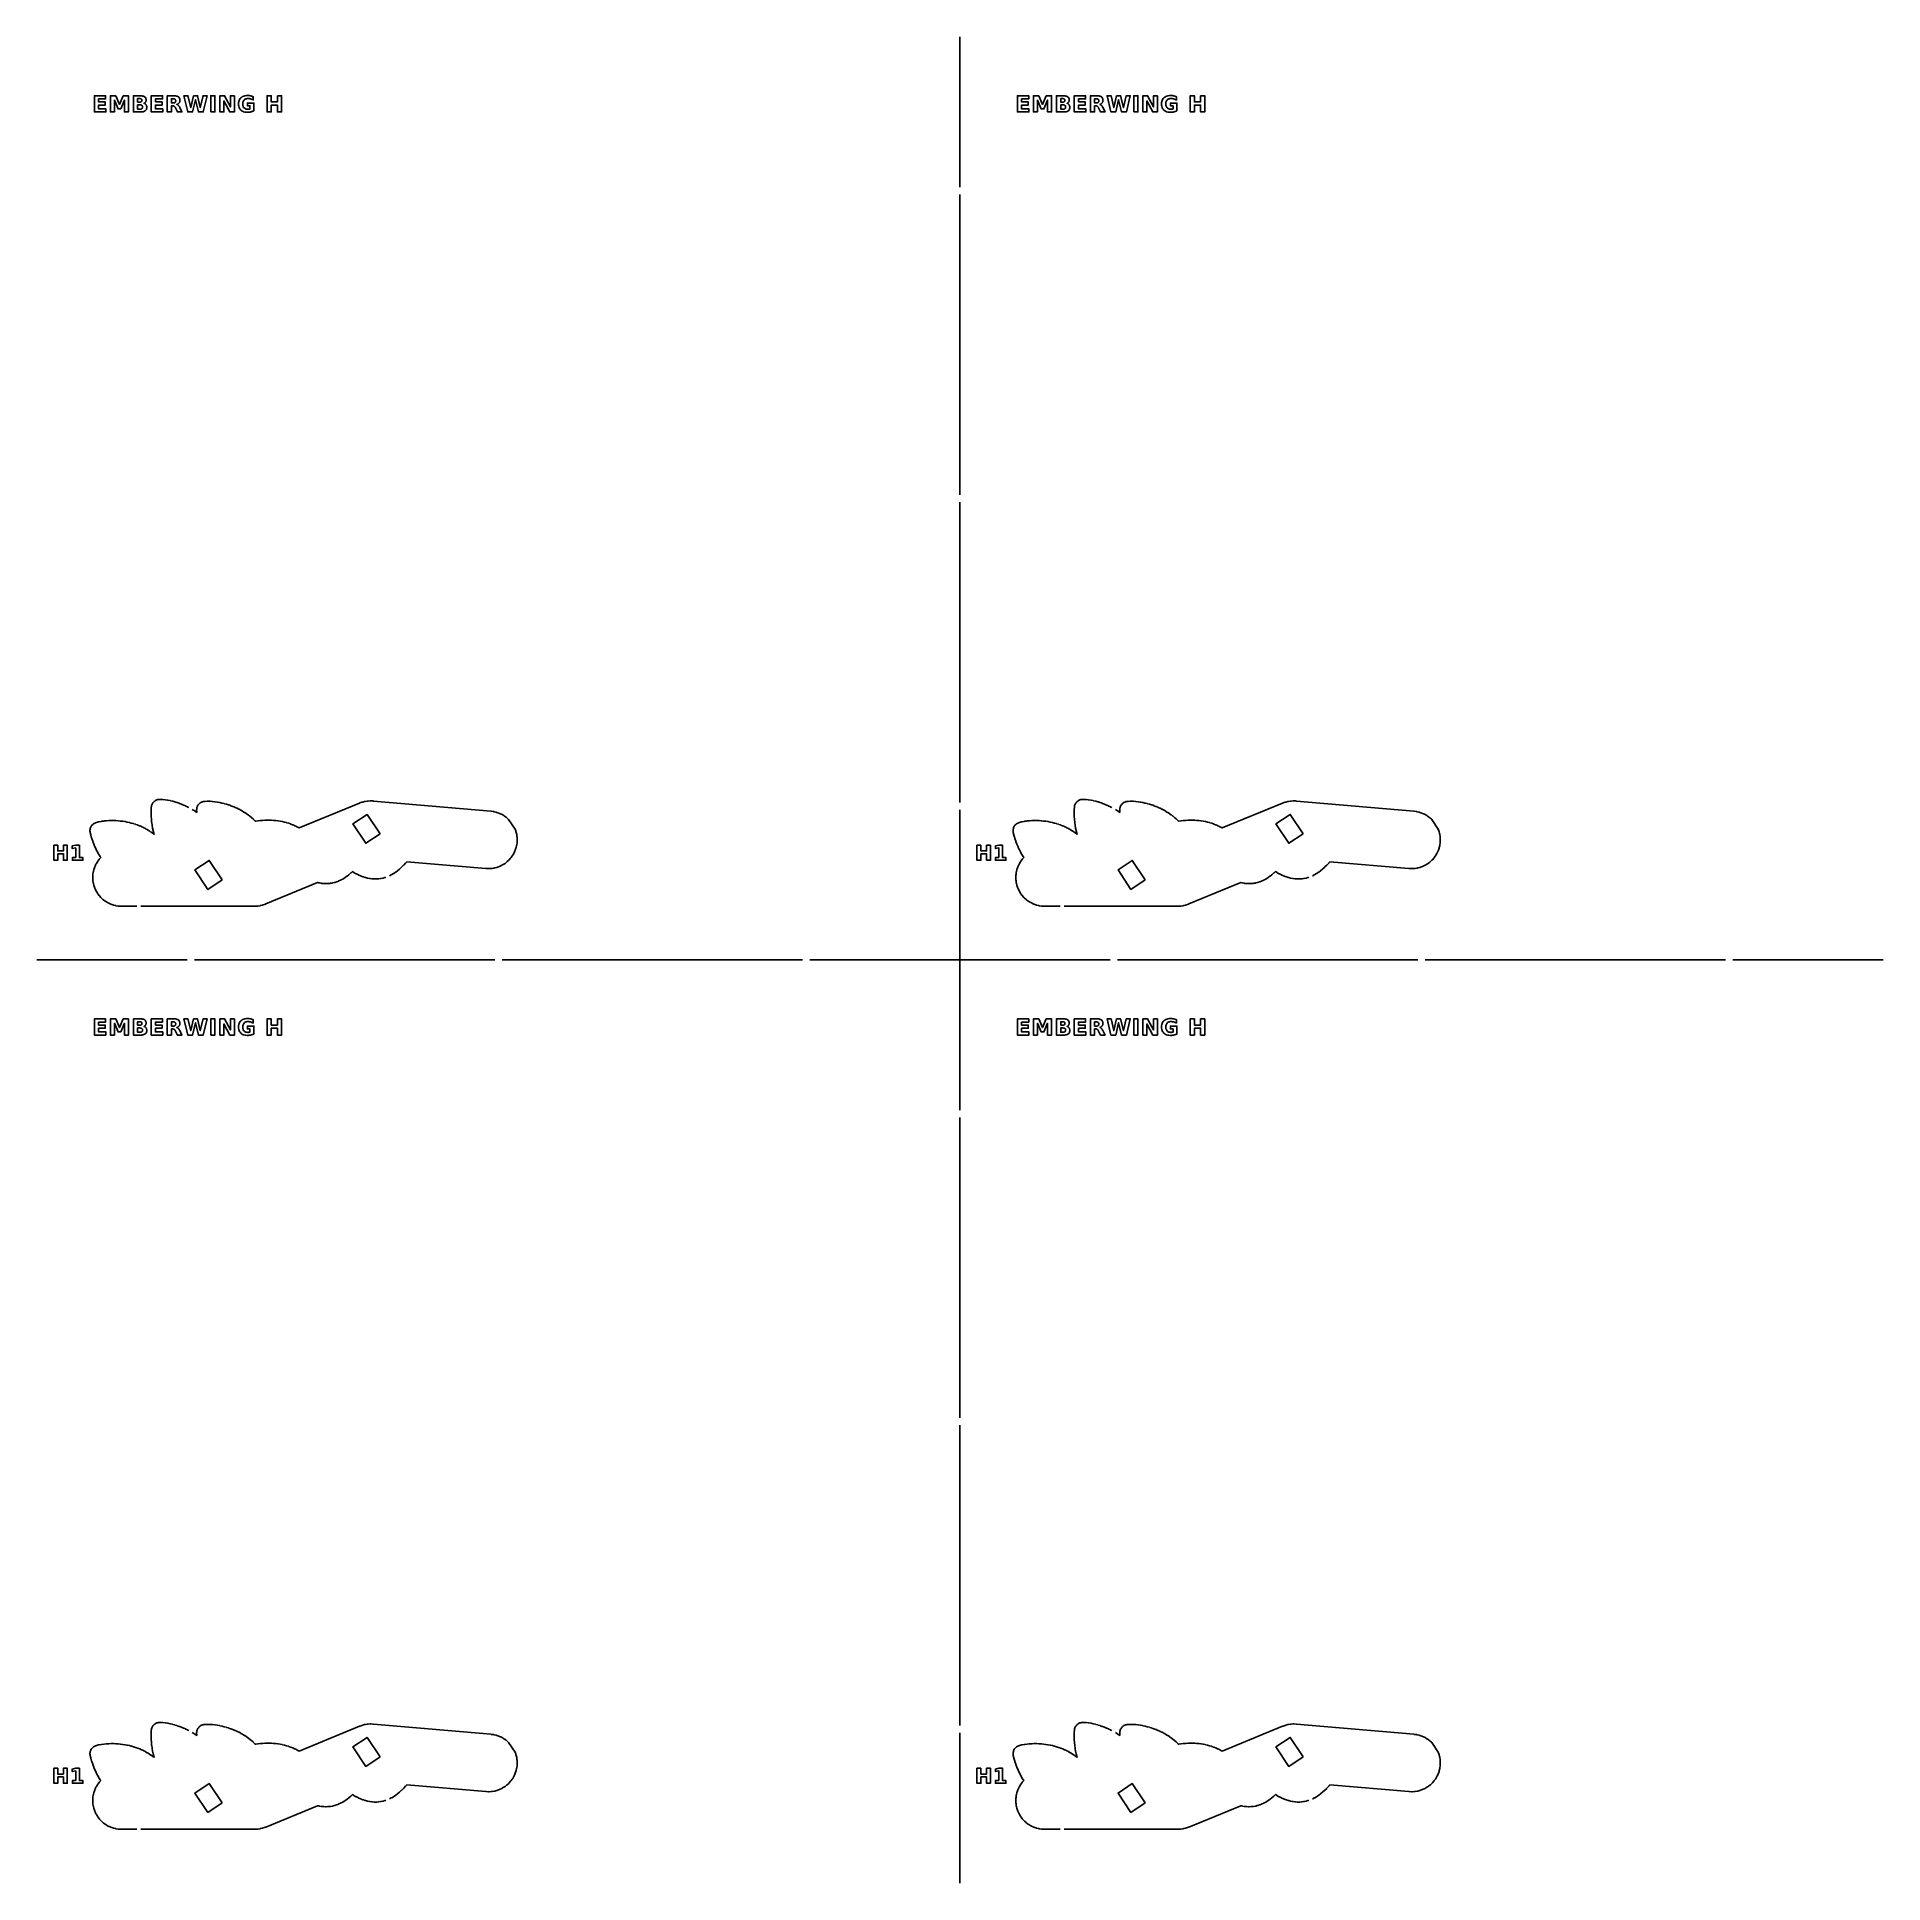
# Model space of a CAD drawing. Header units: millimetres. Extents: x 0 to 300, y 0 to 300.
import ezdxf

# ---------------------------------------------------------------- set-up
doc = ezdxf.new("R2010")
doc.units = ezdxf.units.MM
doc.layers.add('CUT', color=1, linetype='CONTINUOUS')
doc.layers.add('ENGRAVE', color=5, linetype='CONTINUOUS')

msp = doc.modelspace()

# ---------------------------------------------------------------- linework, layer by layer
at = {"layer": 'CUT', "color": 1}
for points in [[(150, 275.6), (150, 300)], [(150, 225.6), (150, 274.4)], [(150, 175.6), (150, 224.4)], [(16.2617, 158.7396), (13.7751, 158.7396), (13.7095, 158.7412), (13.3515, 158.7588), (13.2209, 158.7717), (12.8971, 158.8197), (12.7683, 158.8453), (12.4508, 158.9249), (12.3252, 158.963), (12.0169, 159.0733), (11.8957, 159.1235), (11.5997, 159.2635), (11.484, 159.3253), (11.2032, 159.4936), (11.094, 159.5666), (10.8311, 159.7616), (10.7296, 159.8448), (10.487, 160.0647), (10.3942, 160.1575), (10.1744, 160.4001), (10.0911, 160.5015), (9.8961, 160.7645), (9.8232, 160.8736), (9.6549, 161.1544), (9.593, 161.2702), (9.453, 161.5661), (9.4028, 161.6874), (9.2925, 161.9956), (9.2544, 162.1212), (9.1748, 162.4388), (9.1492, 162.5675), (9.1012, 162.8914), (9.0883, 163.022), (9.0723, 163.349), (9.0723, 163.4802), (9.0883, 163.8072), (9.1012, 163.9379), (9.1492, 164.2617), (9.1748, 164.3904), (9.2544, 164.708), (9.2925, 164.8336), (9.4028, 165.1418), (9.453, 165.2631), (9.593, 165.559), (9.6549, 165.6748), (9.8232, 165.9556), (9.8961, 166.0647), (10.0911, 166.3277), (10.1744, 166.4291), (10.3687, 166.6436), (10.2982, 166.7509), (10.2699, 166.7959), (10.0729, 167.1235), (10.048, 167.1667), (9.8561, 167.5144), (9.834, 167.5562), (9.6477, 167.9237), (9.6279, 167.9646), (9.4481, 168.3516), (9.4298, 168.3926), (9.2575, 168.7988), (9.2402, 168.8416), (9.0768, 169.2667), (9.0597, 169.3141), (8.908, 169.758), (8.8897, 169.8158), (8.7553, 170.2768), (8.7338, 170.3604), (8.6542, 170.7176), (8.632, 170.8461), (8.6221, 170.978), (8.6249, 171.1102), (8.6404, 171.2416), (8.6684, 171.3708), (8.7088, 171.4967), (8.761, 171.6182), (8.8247, 171.7341), (8.8992, 171.8434), (8.9839, 171.945), (9.0779, 172.038), (9.1804, 172.1215), (9.2905, 172.1948), (9.4071, 172.2572), (9.5275, 172.3074), (9.5657, 172.3212), (9.6896, 172.3593), (10.019, 172.4434), (10.103, 172.4619), (10.447, 172.5266), (10.5122, 172.5372), (10.8605, 172.5849), (10.9153, 172.5913), (11.2639, 172.6245), (11.3124, 172.6283), (11.6595, 172.6487), (11.7039, 172.6506), (12.0484, 172.6593), (12.0904, 172.6598), (12.4316, 172.6577), (12.472, 172.6569), (12.8095, 172.6447), (12.849, 172.6427), (13.1825, 172.6207), (13.2216, 172.6176), (13.5508, 172.5862), (13.5897, 172.5819), (13.9145, 172.5413), (13.9536, 172.5359), (14.2738, 172.4862), (14.3131, 172.4795), (14.6286, 172.4209), (14.6684, 172.4129), (14.979, 172.3453), (15.0193, 172.3359), (15.3251, 172.2595), (15.3658, 172.2486), (15.6667, 172.1632), (15.7079, 172.1508), (16.0038, 172.0564), (16.0455, 172.0423), (16.3364, 171.9389), (16.3785, 171.9231), (16.6644, 171.8105), (16.7069, 171.7929), (16.9876, 171.6709), (17.0304, 171.6514), (17.3061, 171.52), (17.349, 171.4986), (17.6197, 171.3574), (17.6626, 171.334), (17.9282, 171.183), (17.971, 171.1575), (18.2315, 170.9962), (18.2742, 170.9686), (18.5294, 170.7968), (18.5718, 170.767), (18.8217, 170.5842), (18.8638, 170.5522), (19.0365, 170.4151), (18.995, 170.5568), (18.9811, 170.6081), (18.8883, 170.9789), (18.8771, 171.0275), (18.7952, 171.4161), (18.7863, 171.4625), (18.7156, 171.8684), (18.7085, 171.9133), (18.6496, 172.3359), (18.6442, 172.3806), (18.598, 172.8193), (18.594, 172.8653), (18.5619, 173.3196), (18.5594, 173.3699), (18.544, 173.8388), (18.5434, 173.8994), (18.5495, 174.3795), (18.5534, 174.4658), (18.5816, 174.8307), (18.5979, 174.9601), (18.627, 175.0891), (18.6683, 175.2147), (18.7215, 175.3358), (18.7861, 175.4512), (18.8615, 175.5599), (18.9469, 175.6608), (19.0417, 175.7531), (19.1449, 175.8358), (19.2555, 175.9082), (19.3726, 175.9697), (19.4951, 176.0196), (19.6218, 176.0575), (19.7516, 176.0831), (19.8814, 176.0959), (19.9219, 176.098), (20.0515, 176.0982), (20.3912, 176.0824), (20.4768, 176.0756), (20.8248, 176.0369), (20.8902, 176.028), (21.2373, 175.9719), (21.2915, 175.962), (21.6347, 175.8919), (21.6821, 175.8814), (22.02, 175.7995), (22.0631, 175.7883), (22.3951, 175.696), (22.4354, 175.6842), (22.7611, 175.5825), (22.7995, 175.5699), (23.1187, 175.4597), (23.1559, 175.4462), (23.4684, 175.3278), (23.5049, 175.3133), (23.8105, 175.1872), (23.8465, 175.1717), (24.1453, 175.038), (24.1811, 175.0213), (24.4727, 174.8803), (24.5084, 174.8623), (24.6805, 174.7727)], [(25.2475, 174.4552), (25.4119, 174.3562), (25.4477, 174.3339), (25.7105, 174.1644), (25.7463, 174.1404), (25.9603, 173.9924), (25.9591, 174.0217), (25.9551, 174.3876), (25.9599, 174.5179), (25.9775, 174.649), (26.0076, 174.7778), (26.0499, 174.9031), (26.1041, 175.0237), (26.1696, 175.1386), (26.2458, 175.2467), (26.3321, 175.3469), (26.4276, 175.4384), (26.5314, 175.5203), (26.6427, 175.5918), (26.7603, 175.6523), (26.8831, 175.7013), (27.0101, 175.7382), (27.1383, 175.7624), (27.1785, 175.768), (27.3076, 175.7797), (27.6473, 175.7938), (27.7333, 175.7946), (28.0833, 175.7867), (28.1492, 175.7836), (28.4999, 175.7583), (28.5547, 175.7532), (28.9027, 175.7136), (28.9509, 175.7073), (29.2947, 175.6555), (29.3386, 175.6481), (29.6775, 175.5855), (29.7186, 175.5772), (30.052, 175.5047), (30.0914, 175.4955), (30.4191, 175.4137), (30.4573, 175.4036), (30.7791, 175.3132), (30.8166, 175.302), (31.1322, 175.2032), (31.1695, 175.191), (31.4788, 175.0841), (31.5159, 175.0707), (31.8189, 174.9559), (31.8561, 174.9412), (32.1526, 174.8186), (32.1898, 174.8025), (32.4798, 174.6722), (32.5172, 174.6546), (32.8006, 174.5166), (32.8382, 174.4975), (33.1149, 174.3518), (33.1527, 174.3311), (33.4227, 174.1776), (33.4606, 174.1552), (33.7238, 173.9938), (33.7617, 173.9696), (34.0181, 173.8004), (34.056, 173.7744), (34.3055, 173.597), (34.3433, 173.5691), (34.5859, 173.3835), (34.6235, 173.3537), (34.8591, 173.1596), (34.8962, 173.1278), (35.1248, 172.9251), (35.1615, 172.8913), (35.3829, 172.6796), (35.419, 172.6438), (35.5078, 172.5522), (35.533, 172.5567), (35.5729, 172.5633), (35.9069, 172.6129), (35.9462, 172.6181), (36.278, 172.6574), (36.317, 172.6614), (36.6464, 172.6906), (36.6855, 172.6935), (37.0122, 172.7129), (37.0517, 172.7146), (37.3755, 172.7242), (37.4155, 172.7248), (37.7363, 172.7247), (37.7769, 172.7241), (38.0947, 172.7144), (38.136, 172.7125), (38.4506, 172.6931), (38.4926, 172.6898), (38.804, 172.6608), (38.8468, 172.6561), (39.1549, 172.6173), (39.1985, 172.611), (39.5034, 172.5624), (39.5477, 172.5546), (39.8493, 172.496), (39.8943, 172.4864), (40.1926, 172.4178), (40.2382, 172.4064), (40.5333, 172.3275), (40.5793, 172.3143), (40.8712, 172.2249), (40.9177, 172.2097), (41.2064, 172.1096), (41.2532, 172.0924), (41.5387, 171.9813), (41.5857, 171.962), (41.868, 171.8396), (41.9151, 171.8181), (42.1942, 171.684), (42.2414, 171.6602), (42.5171, 171.514), (42.5644, 171.4877), (42.6227, 171.4537), (52.4294, 175.4918), (52.489, 175.5147), (52.8172, 175.6318), (52.9394, 175.669), (53.248, 175.7469), (53.3732, 175.7722), (53.6879, 175.8204), (53.8148, 175.8337), (54.1327, 175.8517), (54.2603, 175.8528), (54.6086, 175.8392), (54.6723, 175.8352), (73.7485, 174.1763), (73.8138, 174.1691), (74.1689, 174.1205), (74.2979, 174.0964), (74.6164, 174.0205), (74.7424, 173.9838), (75.0519, 173.8771), (75.1737, 173.8282), (75.4712, 173.6916), (75.5877, 173.6311), (75.8704, 173.466), (75.9804, 173.3943), (76.2455, 173.2023), (76.3479, 173.1202), (76.593, 172.9032), (76.6559, 172.8417), (77.705, 171.2681), (77.8095, 170.986), (77.8491, 170.8609), (77.9323, 170.5442), (77.9593, 170.4158), (78.0111, 170.0925), (78.0254, 169.9621), (78.0452, 169.6353), (78.0467, 169.504), (78.0344, 169.1769), (78.023, 169.0461), (77.9787, 168.7218), (77.9546, 168.5928), (77.8787, 168.2743), (77.842, 168.1483), (77.7352, 167.8388), (77.6864, 167.717), (77.5498, 167.4194), (77.4893, 167.303), (77.3242, 167.0203), (77.2525, 166.9103), (77.0605, 166.6451), (76.9784, 166.5427), (76.7614, 166.2977), (76.6696, 166.2038), (76.4296, 165.9812), (76.3291, 165.8968), (76.0684, 165.6987), (75.9601, 165.6246), (75.6812, 165.4531), (75.5662, 165.3899), (75.2718, 165.2465), (75.1512, 165.1949), (74.8442, 165.0811), (74.719, 165.0416), (74.4024, 164.9584), (74.274, 164.9313), (73.9507, 164.8796), (73.8202, 164.8652), (73.4935, 164.8454), (73.3622, 164.8439), (73.0041, 164.8574), (72.9385, 164.8615), (60.116, 165.9765), (59.9534, 165.7857), (59.9154, 165.743), (59.6299, 165.4357), (59.5895, 165.394), (59.3045, 165.1127), (59.2608, 165.0714), (58.9772, 164.8157), (58.9293, 164.7745), (58.6478, 164.5437), (58.5952, 164.5028), (58.3163, 164.2965), (58.2585, 164.256), (57.9827, 164.0737), (57.9193, 164.0343), (57.6469, 163.8753), (57.5777, 163.8375), (57.3087, 163.7011), (57.2901, 163.6924)], [(150, 125.6), (150, 174.4)], [(166.2617, 158.7396), (163.7751, 158.7396), (163.7095, 158.7412), (163.3515, 158.7588), (163.2209, 158.7717), (162.8971, 158.8197), (162.7683, 158.8453), (162.4508, 158.9249), (162.3252, 158.963), (162.0169, 159.0733), (161.8957, 159.1235), (161.5997, 159.2635), (161.484, 159.3253), (161.2032, 159.4936), (161.094, 159.5666), (160.8311, 159.7616), (160.7296, 159.8448), (160.487, 160.0647), (160.3942, 160.1575), (160.1744, 160.4001), (160.0911, 160.5015), (159.8961, 160.7645), (159.8232, 160.8736), (159.6549, 161.1544), (159.593, 161.2702), (159.453, 161.5661), (159.4028, 161.6874), (159.2925, 161.9956), (159.2544, 162.1212), (159.1748, 162.4388), (159.1492, 162.5675), (159.1012, 162.8914), (159.0883, 163.022), (159.0723, 163.349), (159.0723, 163.4802), (159.0883, 163.8072), (159.1012, 163.9379), (159.1492, 164.2617), (159.1748, 164.3904), (159.2544, 164.708), (159.2925, 164.8336), (159.4028, 165.1418), (159.453, 165.2631), (159.593, 165.559), (159.6549, 165.6748), (159.8232, 165.9556), (159.8961, 166.0647), (160.0911, 166.3277), (160.1744, 166.4291), (160.3687, 166.6436), (160.2982, 166.7509), (160.2699, 166.7959), (160.0729, 167.1235), (160.048, 167.1667), (159.8561, 167.5144), (159.834, 167.5562), (159.6477, 167.9237), (159.6279, 167.9646), (159.4481, 168.3516), (159.4298, 168.3926), (159.2575, 168.7988), (159.2402, 168.8416), (159.0768, 169.2667), (159.0597, 169.3141), (158.908, 169.758), (158.8897, 169.8158), (158.7553, 170.2768), (158.7338, 170.3604), (158.6542, 170.7176), (158.632, 170.8461), (158.6221, 170.978), (158.6249, 171.1102), (158.6404, 171.2416), (158.6684, 171.3708), (158.7088, 171.4967), (158.761, 171.6182), (158.8247, 171.7341), (158.8992, 171.8434), (158.9839, 171.945), (159.0779, 172.038), (159.1804, 172.1215), (159.2905, 172.1948), (159.4071, 172.2572), (159.5275, 172.3074), (159.5657, 172.3212), (159.6896, 172.3593), (160.019, 172.4434), (160.103, 172.4619), (160.447, 172.5266), (160.5122, 172.5372), (160.8605, 172.5849), (160.9153, 172.5913), (161.2639, 172.6245), (161.3124, 172.6283), (161.6595, 172.6487), (161.7039, 172.6506), (162.0484, 172.6593), (162.0904, 172.6598), (162.4316, 172.6577), (162.472, 172.6569), (162.8095, 172.6447), (162.849, 172.6427), (163.1825, 172.6207), (163.2216, 172.6176), (163.5508, 172.5862), (163.5897, 172.5819), (163.9145, 172.5413), (163.9536, 172.5359), (164.2738, 172.4862), (164.3131, 172.4795), (164.6286, 172.4209), (164.6684, 172.4129), (164.979, 172.3453), (165.0193, 172.3359), (165.3251, 172.2595), (165.3658, 172.2486), (165.6667, 172.1632), (165.7079, 172.1508), (166.0038, 172.0564), (166.0455, 172.0423), (166.3364, 171.9389), (166.3785, 171.9231), (166.6644, 171.8105), (166.7069, 171.7929), (166.9876, 171.6709), (167.0304, 171.6514), (167.3061, 171.52), (167.349, 171.4986), (167.6197, 171.3574), (167.6626, 171.334), (167.9282, 171.183), (167.971, 171.1575), (168.2315, 170.9962), (168.2742, 170.9686), (168.5294, 170.7968), (168.5718, 170.767), (168.8217, 170.5842), (168.8638, 170.5522), (169.0365, 170.4151), (168.995, 170.5568), (168.9811, 170.6081), (168.8883, 170.9789), (168.8771, 171.0275), (168.7952, 171.4161), (168.7863, 171.4625), (168.7156, 171.8684), (168.7085, 171.9133), (168.6496, 172.3359), (168.6442, 172.3806), (168.598, 172.8193), (168.594, 172.8653), (168.5619, 173.3196), (168.5594, 173.3699), (168.544, 173.8388), (168.5434, 173.8994), (168.5495, 174.3795), (168.5534, 174.4658), (168.5816, 174.8307), (168.5979, 174.9601), (168.627, 175.0891), (168.6683, 175.2147), (168.7215, 175.3358), (168.7861, 175.4512), (168.8615, 175.5599), (168.9469, 175.6608), (169.0417, 175.7531), (169.1449, 175.8358), (169.2555, 175.9082), (169.3726, 175.9697), (169.4951, 176.0196), (169.6218, 176.0575), (169.7516, 176.0831), (169.8814, 176.0959), (169.9219, 176.098), (170.0515, 176.0982), (170.3912, 176.0824), (170.4768, 176.0756), (170.8248, 176.0369), (170.8902, 176.028), (171.2373, 175.9719), (171.2915, 175.962), (171.6347, 175.8919), (171.6821, 175.8814), (172.02, 175.7995), (172.0631, 175.7883), (172.3951, 175.696), (172.4354, 175.6842), (172.7611, 175.5825), (172.7995, 175.5699), (173.1187, 175.4597), (173.1559, 175.4462), (173.4684, 175.3278), (173.5049, 175.3133), (173.8105, 175.1872), (173.8465, 175.1717), (174.1453, 175.038), (174.1811, 175.0213), (174.4727, 174.8803), (174.5084, 174.8623), (174.6805, 174.7727)], [(175.2475, 174.4552), (175.4119, 174.3562), (175.4477, 174.3339), (175.7105, 174.1644), (175.7463, 174.1404), (175.9603, 173.9924), (175.9591, 174.0217), (175.9551, 174.3876), (175.9599, 174.5179), (175.9775, 174.649), (176.0076, 174.7778), (176.0499, 174.9031), (176.1041, 175.0237), (176.1696, 175.1386), (176.2458, 175.2467), (176.3321, 175.3469), (176.4276, 175.4384), (176.5314, 175.5203), (176.6427, 175.5918), (176.7603, 175.6523), (176.8831, 175.7013), (177.0101, 175.7382), (177.1383, 175.7624), (177.1785, 175.768), (177.3076, 175.7797), (177.6473, 175.7938), (177.7333, 175.7946), (178.0833, 175.7867), (178.1492, 175.7836), (178.4999, 175.7583), (178.5547, 175.7532), (178.9027, 175.7136), (178.9509, 175.7073), (179.2947, 175.6555), (179.3386, 175.6481), (179.6775, 175.5855), (179.7186, 175.5772), (180.052, 175.5047), (180.0914, 175.4955), (180.4191, 175.4137), (180.4573, 175.4036), (180.7791, 175.3132), (180.8166, 175.302), (181.1322, 175.2032), (181.1695, 175.191), (181.4788, 175.0841), (181.5159, 175.0707), (181.8189, 174.9559), (181.8561, 174.9412), (182.1526, 174.8186), (182.1898, 174.8025), (182.4798, 174.6722), (182.5172, 174.6546), (182.8006, 174.5166), (182.8382, 174.4975), (183.1149, 174.3518), (183.1527, 174.3311), (183.4227, 174.1776), (183.4606, 174.1552), (183.7238, 173.9938), (183.7617, 173.9696), (184.0181, 173.8004), (184.056, 173.7744), (184.3055, 173.597), (184.3433, 173.5691), (184.5859, 173.3835), (184.6235, 173.3537), (184.8591, 173.1596), (184.8962, 173.1278), (185.1248, 172.9251), (185.1615, 172.8913), (185.3829, 172.6796), (185.419, 172.6438), (185.5078, 172.5522), (185.533, 172.5567), (185.5729, 172.5633), (185.9069, 172.6129), (185.9462, 172.6181), (186.278, 172.6574), (186.317, 172.6614), (186.6464, 172.6906), (186.6855, 172.6935), (187.0122, 172.7129), (187.0517, 172.7146), (187.3755, 172.7242), (187.4155, 172.7248), (187.7363, 172.7247), (187.7769, 172.7241), (188.0947, 172.7144), (188.136, 172.7125), (188.4506, 172.6931), (188.4926, 172.6898), (188.804, 172.6608), (188.8468, 172.6561), (189.1549, 172.6173), (189.1985, 172.611), (189.5034, 172.5624), (189.5477, 172.5546), (189.8493, 172.496), (189.8943, 172.4864), (190.1926, 172.4178), (190.2382, 172.4064), (190.5333, 172.3275), (190.5793, 172.3143), (190.8712, 172.2249), (190.9177, 172.2097), (191.2064, 172.1096), (191.2532, 172.0924), (191.5387, 171.9813), (191.5857, 171.962), (191.868, 171.8396), (191.9151, 171.8181), (192.1942, 171.684), (192.2414, 171.6602), (192.5171, 171.514), (192.5644, 171.4877), (192.6227, 171.4537), (202.4294, 175.4918), (202.489, 175.5147), (202.8172, 175.6318), (202.9394, 175.669), (203.248, 175.7469), (203.3732, 175.7722), (203.6879, 175.8204), (203.8148, 175.8337), (204.1327, 175.8517), (204.2603, 175.8528), (204.6086, 175.8392), (204.6723, 175.8352), (223.7485, 174.1763), (223.8138, 174.1691), (224.1689, 174.1205), (224.2979, 174.0964), (224.6164, 174.0205), (224.7424, 173.9838), (225.0519, 173.8771), (225.1737, 173.8282), (225.4712, 173.6916), (225.5877, 173.6311), (225.8704, 173.466), (225.9804, 173.3943), (226.2455, 173.2023), (226.3479, 173.1202), (226.593, 172.9032), (226.6559, 172.8417), (227.705, 171.2681), (227.8095, 170.986), (227.8491, 170.8609), (227.9323, 170.5442), (227.9593, 170.4158), (228.0111, 170.0925), (228.0254, 169.9621), (228.0452, 169.6353), (228.0467, 169.504), (228.0344, 169.1769), (228.023, 169.0461), (227.9787, 168.7218), (227.9546, 168.5928), (227.8787, 168.2743), (227.842, 168.1483), (227.7352, 167.8388), (227.6864, 167.717), (227.5498, 167.4194), (227.4893, 167.303), (227.3242, 167.0203), (227.2525, 166.9103), (227.0605, 166.6451), (226.9784, 166.5427), (226.7614, 166.2977), (226.6696, 166.2038), (226.4296, 165.9812), (226.3291, 165.8968), (226.0684, 165.6987), (225.9601, 165.6246), (225.6812, 165.4531), (225.5662, 165.3899), (225.2718, 165.2465), (225.1512, 165.1949), (224.8442, 165.0811), (224.719, 165.0416), (224.4024, 164.9584), (224.274, 164.9313), (223.9507, 164.8796), (223.8202, 164.8652), (223.4935, 164.8454), (223.3622, 164.8439), (223.0041, 164.8574), (222.9385, 164.8615), (210.116, 165.9765), (209.9534, 165.7857), (209.9154, 165.743), (209.6299, 165.4357), (209.5895, 165.394), (209.3045, 165.1127), (209.2608, 165.0714), (208.9772, 164.8157), (208.9293, 164.7745), (208.6478, 164.5437), (208.5952, 164.5028), (208.3163, 164.2965), (208.2585, 164.256), (207.9827, 164.0737), (207.9193, 164.0343), (207.6469, 163.8753), (207.5777, 163.8375), (207.3087, 163.7011), (207.2901, 163.6924)], [(56.688, 163.4484), (56.6246, 163.4257), (56.5395, 163.3985), (56.2785, 163.3246), (56.1897, 163.3026), (55.9296, 163.2478), (55.8383, 163.2319), (55.5779, 163.1956), (55.4855, 163.186), (55.2234, 163.1679), (55.1315, 163.1648), (54.8663, 163.1648), (54.7763, 163.1678), (54.5066, 163.1859), (54.4199, 163.1946), (54.1447, 163.2313), (54.0622, 163.2449), (53.7807, 163.3005), (53.7033, 163.3182), (53.4149, 163.3932), (53.3429, 163.414), (53.0475, 163.5088), (52.9811, 163.532), (52.6785, 163.647), (52.6178, 163.6718), (52.3083, 163.807), (52.2528, 163.8328), (51.9367, 163.9885), (51.8862, 164.0148), (51.5639, 164.191), (51.5178, 164.2174), (51.2582, 164.3731), (51.0579, 164.1814), (51.0113, 164.1389), (50.7367, 163.8999), (50.6854, 163.8574), (50.4127, 163.6429), (50.3562, 163.6008), (50.0859, 163.4104), (50.0236, 163.3691), (49.756, 163.2021), (49.688, 163.1624), (49.4231, 163.018), (49.3492, 162.9807), (49.087, 162.8581), (49.0076, 162.8241), (48.7475, 162.7225), (48.6633, 162.6928), (48.4046, 162.6112), (48.3164, 162.5866), (48.0581, 162.5241), (47.9673, 162.5055), (47.7081, 162.4616), (47.616, 162.4492), (47.3546, 162.4234), (47.2628, 162.4175), (46.9976, 162.4096), (46.9076, 162.41), (46.6375, 162.4202), (46.5506, 162.4263), (46.2744, 162.4548), (46.1916, 162.4659), (45.9086, 162.5132), (45.8306, 162.5286), (45.6318, 162.574), (45.6208, 162.576), (45.6101, 162.5722), (37.186, 159.1034), (37.125, 159.0801), (36.7891, 158.9606), (36.6641, 158.9229), (36.3481, 158.8442), (36.2201, 158.8188), (35.8979, 158.7713), (35.768, 158.7586), (35.4119, 158.7412), (35.3466, 158.7396), (16.9117, 158.7396)], [(206.688, 163.4484), (206.6246, 163.4257), (206.5395, 163.3985), (206.2785, 163.3246), (206.1897, 163.3026), (205.9296, 163.2478), (205.8383, 163.2319), (205.5779, 163.1956), (205.4855, 163.186), (205.2234, 163.1679), (205.1315, 163.1648), (204.8663, 163.1648), (204.7763, 163.1678), (204.5066, 163.1859), (204.4199, 163.1946), (204.1447, 163.2313), (204.0622, 163.2449), (203.7807, 163.3005), (203.7033, 163.3182), (203.4149, 163.3932), (203.3429, 163.414), (203.0475, 163.5088), (202.9811, 163.532), (202.6785, 163.647), (202.6178, 163.6718), (202.3083, 163.807), (202.2528, 163.8328), (201.9367, 163.9885), (201.8862, 164.0148), (201.5639, 164.191), (201.5178, 164.2174), (201.2582, 164.3731), (201.0579, 164.1814), (201.0113, 164.1389), (200.7367, 163.8999), (200.6854, 163.8574), (200.4127, 163.6429), (200.3562, 163.6008), (200.0859, 163.4104), (200.0236, 163.3691), (199.756, 163.2021), (199.688, 163.1624), (199.4231, 163.018), (199.3492, 162.9807), (199.087, 162.8581), (199.0076, 162.8241), (198.7475, 162.7225), (198.6633, 162.6928), (198.4046, 162.6112), (198.3164, 162.5866), (198.0581, 162.5241), (197.9673, 162.5055), (197.7081, 162.4616), (197.616, 162.4492), (197.3546, 162.4234), (197.2628, 162.4175), (196.9976, 162.4096), (196.9076, 162.41), (196.6375, 162.4202), (196.5506, 162.4263), (196.2744, 162.4548), (196.1916, 162.4659), (195.9086, 162.5132), (195.8306, 162.5286), (195.6318, 162.574), (195.6208, 162.576), (195.6101, 162.5722), (187.186, 159.1034), (187.125, 159.0801), (186.7891, 158.9606), (186.6641, 158.9229), (186.3481, 158.8442), (186.2201, 158.8188), (185.8979, 158.7713), (185.768, 158.7586), (185.4119, 158.7412), (185.3466, 158.7396), (166.9117, 158.7396)], [(0, 150), (24.4, 150)], [(25.6, 150), (74.4, 150)], [(75.6, 150), (124.4, 150)], [(125.6, 150), (174.4, 150)], [(175.6, 150), (224.4, 150)], [(225.6, 150), (274.4, 150)], [(275.6, 150), (300, 150)], [(150, 75.6), (150, 124.4)], [(150, 25.6), (150, 74.4)], [(16.2617, 8.7396), (13.7751, 8.7396), (13.7095, 8.7412), (13.3515, 8.7588), (13.2209, 8.7717), (12.8971, 8.8197), (12.7683, 8.8453), (12.4508, 8.9249), (12.3252, 8.963), (12.0169, 9.0733), (11.8957, 9.1235), (11.5997, 9.2635), (11.484, 9.3253), (11.2032, 9.4936), (11.094, 9.5666), (10.8311, 9.7616), (10.7296, 9.8448), (10.487, 10.0647), (10.3942, 10.1575), (10.1744, 10.4001), (10.0911, 10.5015), (9.8961, 10.7645), (9.8232, 10.8736), (9.6549, 11.1544), (9.593, 11.2702), (9.453, 11.5661), (9.4028, 11.6874), (9.2925, 11.9956), (9.2544, 12.1212), (9.1748, 12.4388), (9.1492, 12.5675), (9.1012, 12.8914), (9.0883, 13.022), (9.0723, 13.349), (9.0723, 13.4802), (9.0883, 13.8072), (9.1012, 13.9379), (9.1492, 14.2617), (9.1748, 14.3904), (9.2544, 14.708), (9.2925, 14.8336), (9.4028, 15.1418), (9.453, 15.2631), (9.593, 15.559), (9.6549, 15.6748), (9.8232, 15.9556), (9.8961, 16.0647), (10.0911, 16.3277), (10.1744, 16.4291), (10.3687, 16.6436), (10.2982, 16.7509), (10.2699, 16.7959), (10.0729, 17.1235), (10.048, 17.1667), (9.8561, 17.5144), (9.834, 17.5562), (9.6477, 17.9237), (9.6279, 17.9646), (9.4481, 18.3516), (9.4298, 18.3926), (9.2575, 18.7988), (9.2402, 18.8416), (9.0768, 19.2667), (9.0597, 19.3141), (8.908, 19.758), (8.8897, 19.8158), (8.7553, 20.2768), (8.7338, 20.3604), (8.6542, 20.7176), (8.632, 20.8461), (8.6221, 20.978), (8.6249, 21.1102), (8.6404, 21.2416), (8.6684, 21.3708), (8.7088, 21.4967), (8.761, 21.6182), (8.8247, 21.7341), (8.8992, 21.8434), (8.9839, 21.945), (9.0779, 22.038), (9.1804, 22.1215), (9.2905, 22.1948), (9.4071, 22.2572), (9.5275, 22.3074), (9.5657, 22.3212), (9.6896, 22.3593), (10.019, 22.4434), (10.103, 22.4619), (10.447, 22.5266), (10.5122, 22.5372), (10.8605, 22.5849), (10.9153, 22.5913), (11.2639, 22.6245), (11.3124, 22.6283), (11.6595, 22.6487), (11.7039, 22.6506), (12.0484, 22.6593), (12.0904, 22.6598), (12.4316, 22.6577), (12.472, 22.6569), (12.8095, 22.6447), (12.849, 22.6427), (13.1825, 22.6207), (13.2216, 22.6176), (13.5508, 22.5862), (13.5897, 22.5819), (13.9145, 22.5413), (13.9536, 22.5359), (14.2738, 22.4862), (14.3131, 22.4795), (14.6286, 22.4209), (14.6684, 22.4129), (14.979, 22.3453), (15.0193, 22.3359), (15.3251, 22.2595), (15.3658, 22.2486), (15.6667, 22.1632), (15.7079, 22.1508), (16.0038, 22.0564), (16.0455, 22.0423), (16.3364, 21.9389), (16.3785, 21.9231), (16.6644, 21.8105), (16.7069, 21.7929), (16.9876, 21.6709), (17.0304, 21.6514), (17.3061, 21.52), (17.349, 21.4986), (17.6197, 21.3574), (17.6626, 21.334), (17.9282, 21.183), (17.971, 21.1575), (18.2315, 20.9962), (18.2742, 20.9686), (18.5294, 20.7968), (18.5718, 20.767), (18.8217, 20.5842), (18.8638, 20.5522), (19.0365, 20.4151), (18.995, 20.5568), (18.9811, 20.6081), (18.8883, 20.9789), (18.8771, 21.0275), (18.7952, 21.4161), (18.7863, 21.4625), (18.7156, 21.8684), (18.7085, 21.9133), (18.6496, 22.3359), (18.6442, 22.3806), (18.598, 22.8193), (18.594, 22.8653), (18.5619, 23.3196), (18.5594, 23.3699), (18.544, 23.8388), (18.5434, 23.8994), (18.5495, 24.3795), (18.5534, 24.4658), (18.5816, 24.8307), (18.5979, 24.9601), (18.627, 25.0891), (18.6683, 25.2147), (18.7215, 25.3358), (18.7861, 25.4512), (18.8615, 25.5599), (18.9469, 25.6608), (19.0417, 25.7531), (19.1449, 25.8358), (19.2555, 25.9082), (19.3726, 25.9697), (19.4951, 26.0196), (19.6218, 26.0575), (19.7516, 26.0831), (19.8814, 26.0959), (19.9219, 26.098), (20.0515, 26.0982), (20.3912, 26.0824), (20.4768, 26.0756), (20.8248, 26.0369), (20.8902, 26.028), (21.2373, 25.9719), (21.2915, 25.962), (21.6347, 25.8919), (21.6821, 25.8814), (22.02, 25.7995), (22.0631, 25.7883), (22.3951, 25.696), (22.4354, 25.6842), (22.7611, 25.5825), (22.7995, 25.5699), (23.1187, 25.4597), (23.1559, 25.4462), (23.4684, 25.3278), (23.5049, 25.3133), (23.8105, 25.1872), (23.8465, 25.1717), (24.1453, 25.038), (24.1811, 25.0213), (24.4727, 24.8803), (24.5084, 24.8623), (24.6805, 24.7727)], [(25.2475, 24.4552), (25.4119, 24.3562), (25.4477, 24.3339), (25.7105, 24.1644), (25.7463, 24.1404), (25.9603, 23.9924), (25.9591, 24.0217), (25.9551, 24.3876), (25.9599, 24.5179), (25.9775, 24.649), (26.0076, 24.7778), (26.0499, 24.9031), (26.1041, 25.0237), (26.1696, 25.1386), (26.2458, 25.2467), (26.3321, 25.3469), (26.4276, 25.4384), (26.5314, 25.5203), (26.6427, 25.5918), (26.7603, 25.6523), (26.8831, 25.7013), (27.0101, 25.7382), (27.1383, 25.7624), (27.1785, 25.768), (27.3076, 25.7797), (27.6473, 25.7938), (27.7333, 25.7946), (28.0833, 25.7867), (28.1492, 25.7836), (28.4999, 25.7583), (28.5547, 25.7532), (28.9027, 25.7136), (28.9509, 25.7073), (29.2947, 25.6555), (29.3386, 25.6481), (29.6775, 25.5855), (29.7186, 25.5772), (30.052, 25.5047), (30.0914, 25.4955), (30.4191, 25.4137), (30.4573, 25.4036), (30.7791, 25.3132), (30.8166, 25.302), (31.1322, 25.2032), (31.1695, 25.191), (31.4788, 25.0841), (31.5159, 25.0707), (31.8189, 24.9559), (31.8561, 24.9412), (32.1526, 24.8186), (32.1898, 24.8025), (32.4798, 24.6722), (32.5172, 24.6546), (32.8006, 24.5166), (32.8382, 24.4975), (33.1149, 24.3518), (33.1527, 24.3311), (33.4227, 24.1776), (33.4606, 24.1552), (33.7238, 23.9938), (33.7617, 23.9696), (34.0181, 23.8004), (34.056, 23.7744), (34.3055, 23.597), (34.3433, 23.5691), (34.5859, 23.3835), (34.6235, 23.3537), (34.8591, 23.1596), (34.8962, 23.1278), (35.1248, 22.9251), (35.1615, 22.8913), (35.3829, 22.6796), (35.419, 22.6438), (35.5078, 22.5522), (35.533, 22.5567), (35.5729, 22.5633), (35.9069, 22.6129), (35.9462, 22.6181), (36.278, 22.6574), (36.317, 22.6614), (36.6464, 22.6906), (36.6855, 22.6935), (37.0122, 22.7129), (37.0517, 22.7146), (37.3755, 22.7242), (37.4155, 22.7248), (37.7363, 22.7247), (37.7769, 22.7241), (38.0947, 22.7144), (38.136, 22.7125), (38.4506, 22.6931), (38.4926, 22.6898), (38.804, 22.6608), (38.8468, 22.6561), (39.1549, 22.6173), (39.1985, 22.611), (39.5034, 22.5624), (39.5477, 22.5546), (39.8493, 22.496), (39.8943, 22.4864), (40.1926, 22.4178), (40.2382, 22.4064), (40.5333, 22.3275), (40.5793, 22.3143), (40.8712, 22.2249), (40.9177, 22.2097), (41.2064, 22.1096), (41.2532, 22.0924), (41.5387, 21.9813), (41.5857, 21.962), (41.868, 21.8396), (41.9151, 21.8181), (42.1942, 21.684), (42.2414, 21.6602), (42.5171, 21.514), (42.5644, 21.4877), (42.6227, 21.4537), (52.4294, 25.4918), (52.489, 25.5147), (52.8172, 25.6318), (52.9394, 25.669), (53.248, 25.7469), (53.3732, 25.7722), (53.6879, 25.8204), (53.8148, 25.8337), (54.1327, 25.8517), (54.2603, 25.8528), (54.6086, 25.8392), (54.6723, 25.8352), (73.7485, 24.1763), (73.8138, 24.1691), (74.1689, 24.1205), (74.2979, 24.0964), (74.6164, 24.0205), (74.7424, 23.9838), (75.0519, 23.8771), (75.1737, 23.8282), (75.4712, 23.6916), (75.5877, 23.6311), (75.8704, 23.466), (75.9804, 23.3943), (76.2455, 23.2023), (76.3479, 23.1202), (76.593, 22.9032), (76.6559, 22.8417), (77.705, 21.2681), (77.8095, 20.986), (77.8491, 20.8609), (77.9323, 20.5442), (77.9593, 20.4158), (78.0111, 20.0925), (78.0254, 19.9621), (78.0452, 19.6353), (78.0467, 19.504), (78.0344, 19.1769), (78.023, 19.0461), (77.9787, 18.7218), (77.9546, 18.5928), (77.8787, 18.2743), (77.842, 18.1483), (77.7352, 17.8388), (77.6864, 17.717), (77.5498, 17.4194), (77.4893, 17.303), (77.3242, 17.0203), (77.2525, 16.9103), (77.0605, 16.6451), (76.9784, 16.5427), (76.7614, 16.2977), (76.6696, 16.2038), (76.4296, 15.9812), (76.3291, 15.8968), (76.0684, 15.6987), (75.9601, 15.6246), (75.6812, 15.4531), (75.5662, 15.3899), (75.2718, 15.2465), (75.1512, 15.1949), (74.8442, 15.0811), (74.719, 15.0416), (74.4024, 14.9584), (74.274, 14.9313), (73.9507, 14.8796), (73.8202, 14.8652), (73.4935, 14.8454), (73.3622, 14.8439), (73.0041, 14.8574), (72.9385, 14.8615), (60.116, 15.9765), (59.9534, 15.7857), (59.9154, 15.743), (59.6299, 15.4357), (59.5895, 15.394), (59.3045, 15.1127), (59.2608, 15.0714), (58.9772, 14.8157), (58.9293, 14.7745), (58.6478, 14.5437), (58.5952, 14.5028), (58.3163, 14.2965), (58.2585, 14.256), (57.9827, 14.0737), (57.9193, 14.0343), (57.6469, 13.8753), (57.5777, 13.8375), (57.3087, 13.7011), (57.2901, 13.6924)], [(150, 0), (150, 24.4)], [(166.2617, 8.7396), (163.7751, 8.7396), (163.7095, 8.7412), (163.3515, 8.7588), (163.2209, 8.7717), (162.8971, 8.8197), (162.7683, 8.8453), (162.4508, 8.9249), (162.3252, 8.963), (162.0169, 9.0733), (161.8957, 9.1235), (161.5997, 9.2635), (161.484, 9.3253), (161.2032, 9.4936), (161.094, 9.5666), (160.8311, 9.7616), (160.7296, 9.8448), (160.487, 10.0647), (160.3942, 10.1575), (160.1744, 10.4001), (160.0911, 10.5015), (159.8961, 10.7645), (159.8232, 10.8736), (159.6549, 11.1544), (159.593, 11.2702), (159.453, 11.5661), (159.4028, 11.6874), (159.2925, 11.9956), (159.2544, 12.1212), (159.1748, 12.4388), (159.1492, 12.5675), (159.1012, 12.8914), (159.0883, 13.022), (159.0723, 13.349), (159.0723, 13.4802), (159.0883, 13.8072), (159.1012, 13.9379), (159.1492, 14.2617), (159.1748, 14.3904), (159.2544, 14.708), (159.2925, 14.8336), (159.4028, 15.1418), (159.453, 15.2631), (159.593, 15.559), (159.6549, 15.6748), (159.8232, 15.9556), (159.8961, 16.0647), (160.0911, 16.3277), (160.1744, 16.4291), (160.3687, 16.6436), (160.2982, 16.7509), (160.2699, 16.7959), (160.0729, 17.1235), (160.048, 17.1667), (159.8561, 17.5144), (159.834, 17.5562), (159.6477, 17.9237), (159.6279, 17.9646), (159.4481, 18.3516), (159.4298, 18.3926), (159.2575, 18.7988), (159.2402, 18.8416), (159.0768, 19.2667), (159.0597, 19.3141), (158.908, 19.758), (158.8897, 19.8158), (158.7553, 20.2768), (158.7338, 20.3604), (158.6542, 20.7176), (158.632, 20.8461), (158.6221, 20.978), (158.6249, 21.1102), (158.6404, 21.2416), (158.6684, 21.3708), (158.7088, 21.4967), (158.761, 21.6182), (158.8247, 21.7341), (158.8992, 21.8434), (158.9839, 21.945), (159.0779, 22.038), (159.1804, 22.1215), (159.2905, 22.1948), (159.4071, 22.2572), (159.5275, 22.3074), (159.5657, 22.3212), (159.6896, 22.3593), (160.019, 22.4434), (160.103, 22.4619), (160.447, 22.5266), (160.5122, 22.5372), (160.8605, 22.5849), (160.9153, 22.5913), (161.2639, 22.6245), (161.3124, 22.6283), (161.6595, 22.6487), (161.7039, 22.6506), (162.0484, 22.6593), (162.0904, 22.6598), (162.4316, 22.6577), (162.472, 22.6569), (162.8095, 22.6447), (162.849, 22.6427), (163.1825, 22.6207), (163.2216, 22.6176), (163.5508, 22.5862), (163.5897, 22.5819), (163.9145, 22.5413), (163.9536, 22.5359), (164.2738, 22.4862), (164.3131, 22.4795), (164.6286, 22.4209), (164.6684, 22.4129), (164.979, 22.3453), (165.0193, 22.3359), (165.3251, 22.2595), (165.3658, 22.2486), (165.6667, 22.1632), (165.7079, 22.1508), (166.0038, 22.0564), (166.0455, 22.0423), (166.3364, 21.9389), (166.3785, 21.9231), (166.6644, 21.8105), (166.7069, 21.7929), (166.9876, 21.6709), (167.0304, 21.6514), (167.3061, 21.52), (167.349, 21.4986), (167.6197, 21.3574), (167.6626, 21.334), (167.9282, 21.183), (167.971, 21.1575), (168.2315, 20.9962), (168.2742, 20.9686), (168.5294, 20.7968), (168.5718, 20.767), (168.8217, 20.5842), (168.8638, 20.5522), (169.0365, 20.4151), (168.995, 20.5568), (168.9811, 20.6081), (168.8883, 20.9789), (168.8771, 21.0275), (168.7952, 21.4161), (168.7863, 21.4625), (168.7156, 21.8684), (168.7085, 21.9133), (168.6496, 22.3359), (168.6442, 22.3806), (168.598, 22.8193), (168.594, 22.8653), (168.5619, 23.3196), (168.5594, 23.3699), (168.544, 23.8388), (168.5434, 23.8994), (168.5495, 24.3795), (168.5534, 24.4658), (168.5816, 24.8307), (168.5979, 24.9601), (168.627, 25.0891), (168.6683, 25.2147), (168.7215, 25.3358), (168.7861, 25.4512), (168.8615, 25.5599), (168.9469, 25.6608), (169.0417, 25.7531), (169.1449, 25.8358), (169.2555, 25.9082), (169.3726, 25.9697), (169.4951, 26.0196), (169.6218, 26.0575), (169.7516, 26.0831), (169.8814, 26.0959), (169.9219, 26.098), (170.0515, 26.0982), (170.3912, 26.0824), (170.4768, 26.0756), (170.8248, 26.0369), (170.8902, 26.028), (171.2373, 25.9719), (171.2915, 25.962), (171.6347, 25.8919), (171.6821, 25.8814), (172.02, 25.7995), (172.0631, 25.7883), (172.3951, 25.696), (172.4354, 25.6842), (172.7611, 25.5825), (172.7995, 25.5699), (173.1187, 25.4597), (173.1559, 25.4462), (173.4684, 25.3278), (173.5049, 25.3133), (173.8105, 25.1872), (173.8465, 25.1717), (174.1453, 25.038), (174.1811, 25.0213), (174.4727, 24.8803), (174.5084, 24.8623), (174.6805, 24.7727)], [(175.2475, 24.4552), (175.4119, 24.3562), (175.4477, 24.3339), (175.7105, 24.1644), (175.7463, 24.1404), (175.9603, 23.9924), (175.9591, 24.0217), (175.9551, 24.3876), (175.9599, 24.5179), (175.9775, 24.649), (176.0076, 24.7778), (176.0499, 24.9031), (176.1041, 25.0237), (176.1696, 25.1386), (176.2458, 25.2467), (176.3321, 25.3469), (176.4276, 25.4384), (176.5314, 25.5203), (176.6427, 25.5918), (176.7603, 25.6523), (176.8831, 25.7013), (177.0101, 25.7382), (177.1383, 25.7624), (177.1785, 25.768), (177.3076, 25.7797), (177.6473, 25.7938), (177.7333, 25.7946), (178.0833, 25.7867), (178.1492, 25.7836), (178.4999, 25.7583), (178.5547, 25.7532), (178.9027, 25.7136), (178.9509, 25.7073), (179.2947, 25.6555), (179.3386, 25.6481), (179.6775, 25.5855), (179.7186, 25.5772), (180.052, 25.5047), (180.0914, 25.4955), (180.4191, 25.4137), (180.4573, 25.4036), (180.7791, 25.3132), (180.8166, 25.302), (181.1322, 25.2032), (181.1695, 25.191), (181.4788, 25.0841), (181.5159, 25.0707), (181.8189, 24.9559), (181.8561, 24.9412), (182.1526, 24.8186), (182.1898, 24.8025), (182.4798, 24.6722), (182.5172, 24.6546), (182.8006, 24.5166), (182.8382, 24.4975), (183.1149, 24.3518), (183.1527, 24.3311), (183.4227, 24.1776), (183.4606, 24.1552), (183.7238, 23.9938), (183.7617, 23.9696), (184.0181, 23.8004), (184.056, 23.7744), (184.3055, 23.597), (184.3433, 23.5691), (184.5859, 23.3835), (184.6235, 23.3537), (184.8591, 23.1596), (184.8962, 23.1278), (185.1248, 22.9251), (185.1615, 22.8913), (185.3829, 22.6796), (185.419, 22.6438), (185.5078, 22.5522), (185.533, 22.5567), (185.5729, 22.5633), (185.9069, 22.6129), (185.9462, 22.6181), (186.278, 22.6574), (186.317, 22.6614), (186.6464, 22.6906), (186.6855, 22.6935), (187.0122, 22.7129), (187.0517, 22.7146), (187.3755, 22.7242), (187.4155, 22.7248), (187.7363, 22.7247), (187.7769, 22.7241), (188.0947, 22.7144), (188.136, 22.7125), (188.4506, 22.6931), (188.4926, 22.6898), (188.804, 22.6608), (188.8468, 22.6561), (189.1549, 22.6173), (189.1985, 22.611), (189.5034, 22.5624), (189.5477, 22.5546), (189.8493, 22.496), (189.8943, 22.4864), (190.1926, 22.4178), (190.2382, 22.4064), (190.5333, 22.3275), (190.5793, 22.3143), (190.8712, 22.2249), (190.9177, 22.2097), (191.2064, 22.1096), (191.2532, 22.0924), (191.5387, 21.9813), (191.5857, 21.962), (191.868, 21.8396), (191.9151, 21.8181), (192.1942, 21.684), (192.2414, 21.6602), (192.5171, 21.514), (192.5644, 21.4877), (192.6227, 21.4537), (202.4294, 25.4918), (202.489, 25.5147), (202.8172, 25.6318), (202.9394, 25.669), (203.248, 25.7469), (203.3732, 25.7722), (203.6879, 25.8204), (203.8148, 25.8337), (204.1327, 25.8517), (204.2603, 25.8528), (204.6086, 25.8392), (204.6723, 25.8352), (223.7485, 24.1763), (223.8138, 24.1691), (224.1689, 24.1205), (224.2979, 24.0964), (224.6164, 24.0205), (224.7424, 23.9838), (225.0519, 23.8771), (225.1737, 23.8282), (225.4712, 23.6916), (225.5877, 23.6311), (225.8704, 23.466), (225.9804, 23.3943), (226.2455, 23.2023), (226.3479, 23.1202), (226.593, 22.9032), (226.6559, 22.8417), (227.705, 21.2681), (227.8095, 20.986), (227.8491, 20.8609), (227.9323, 20.5442), (227.9593, 20.4158), (228.0111, 20.0925), (228.0254, 19.9621), (228.0452, 19.6353), (228.0467, 19.504), (228.0344, 19.1769), (228.023, 19.0461), (227.9787, 18.7218), (227.9546, 18.5928), (227.8787, 18.2743), (227.842, 18.1483), (227.7352, 17.8388), (227.6864, 17.717), (227.5498, 17.4194), (227.4893, 17.303), (227.3242, 17.0203), (227.2525, 16.9103), (227.0605, 16.6451), (226.9784, 16.5427), (226.7614, 16.2977), (226.6696, 16.2038), (226.4296, 15.9812), (226.3291, 15.8968), (226.0684, 15.6987), (225.9601, 15.6246), (225.6812, 15.4531), (225.5662, 15.3899), (225.2718, 15.2465), (225.1512, 15.1949), (224.8442, 15.0811), (224.719, 15.0416), (224.4024, 14.9584), (224.274, 14.9313), (223.9507, 14.8796), (223.8202, 14.8652), (223.4935, 14.8454), (223.3622, 14.8439), (223.0041, 14.8574), (222.9385, 14.8615), (210.116, 15.9765), (209.9534, 15.7857), (209.9154, 15.743), (209.6299, 15.4357), (209.5895, 15.394), (209.3045, 15.1127), (209.2608, 15.0714), (208.9772, 14.8157), (208.9293, 14.7745), (208.6478, 14.5437), (208.5952, 14.5028), (208.3163, 14.2965), (208.2585, 14.256), (207.9827, 14.0737), (207.9193, 14.0343), (207.6469, 13.8753), (207.5777, 13.8375), (207.3087, 13.7011), (207.2901, 13.6924)], [(56.688, 13.4484), (56.6246, 13.4257), (56.5395, 13.3985), (56.2785, 13.3246), (56.1897, 13.3026), (55.9296, 13.2478), (55.8383, 13.2319), (55.5779, 13.1956), (55.4855, 13.186), (55.2234, 13.1679), (55.1315, 13.1648), (54.8663, 13.1648), (54.7763, 13.1678), (54.5066, 13.1859), (54.4199, 13.1946), (54.1447, 13.2313), (54.0622, 13.2449), (53.7807, 13.3005), (53.7033, 13.3182), (53.4149, 13.3932), (53.3429, 13.414), (53.0475, 13.5088), (52.9811, 13.532), (52.6785, 13.647), (52.6178, 13.6718), (52.3083, 13.807), (52.2528, 13.8328), (51.9367, 13.9885), (51.8862, 14.0148), (51.5639, 14.191), (51.5178, 14.2174), (51.2582, 14.3731), (51.0579, 14.1814), (51.0113, 14.1389), (50.7367, 13.8999), (50.6854, 13.8574), (50.4127, 13.6429), (50.3562, 13.6008), (50.0859, 13.4104), (50.0236, 13.3691), (49.756, 13.2021), (49.688, 13.1624), (49.4231, 13.018), (49.3492, 12.9807), (49.087, 12.8581), (49.0076, 12.8241), (48.7475, 12.7225), (48.6633, 12.6928), (48.4046, 12.6112), (48.3164, 12.5866), (48.0581, 12.5241), (47.9673, 12.5055), (47.7081, 12.4616), (47.616, 12.4492), (47.3546, 12.4234), (47.2628, 12.4175), (46.9976, 12.4096), (46.9076, 12.41), (46.6375, 12.4202), (46.5506, 12.4263), (46.2744, 12.4548), (46.1916, 12.4659), (45.9086, 12.5132), (45.8306, 12.5286), (45.6318, 12.574), (45.6208, 12.576), (45.6101, 12.5722), (37.186, 9.1034), (37.125, 9.0801), (36.7891, 8.9606), (36.6641, 8.9229), (36.3481, 8.8442), (36.2201, 8.8188), (35.8979, 8.7713), (35.768, 8.7586), (35.4119, 8.7412), (35.3466, 8.7396), (16.9117, 8.7396)], [(206.688, 13.4484), (206.6246, 13.4257), (206.5395, 13.3985), (206.2785, 13.3246), (206.1897, 13.3026), (205.9296, 13.2478), (205.8383, 13.2319), (205.5779, 13.1956), (205.4855, 13.186), (205.2234, 13.1679), (205.1315, 13.1648), (204.8663, 13.1648), (204.7763, 13.1678), (204.5066, 13.1859), (204.4199, 13.1946), (204.1447, 13.2313), (204.0622, 13.2449), (203.7807, 13.3005), (203.7033, 13.3182), (203.4149, 13.3932), (203.3429, 13.414), (203.0475, 13.5088), (202.9811, 13.532), (202.6785, 13.647), (202.6178, 13.6718), (202.3083, 13.807), (202.2528, 13.8328), (201.9367, 13.9885), (201.8862, 14.0148), (201.5639, 14.191), (201.5178, 14.2174), (201.2582, 14.3731), (201.0579, 14.1814), (201.0113, 14.1389), (200.7367, 13.8999), (200.6854, 13.8574), (200.4127, 13.6429), (200.3562, 13.6008), (200.0859, 13.4104), (200.0236, 13.3691), (199.756, 13.2021), (199.688, 13.1624), (199.4231, 13.018), (199.3492, 12.9807), (199.087, 12.8581), (199.0076, 12.8241), (198.7475, 12.7225), (198.6633, 12.6928), (198.4046, 12.6112), (198.3164, 12.5866), (198.0581, 12.5241), (197.9673, 12.5055), (197.7081, 12.4616), (197.616, 12.4492), (197.3546, 12.4234), (197.2628, 12.4175), (196.9976, 12.4096), (196.9076, 12.41), (196.6375, 12.4202), (196.5506, 12.4263), (196.2744, 12.4548), (196.1916, 12.4659), (195.9086, 12.5132), (195.8306, 12.5286), (195.6318, 12.574), (195.6208, 12.576), (195.6101, 12.5722), (187.186, 9.1034), (187.125, 9.0801), (186.7891, 8.9606), (186.6641, 8.9229), (186.3481, 8.8442), (186.2201, 8.8188), (185.8979, 8.7713), (185.768, 8.7586), (185.4119, 8.7412), (185.3466, 8.7396), (166.9117, 8.7396)]]:
    msp.add_lwpolyline(points, dxfattribs=at)
for points in [[(55.7558, 170.5161), (53.6534, 173.6696), (51.332, 172.122), (53.4343, 168.9685), (55.7558, 170.5161)], [(205.7558, 170.5161), (203.6534, 173.6696), (201.332, 172.122), (203.4343, 168.9685), (205.7558, 170.5161)], [(30.1009, 163.0277), (27.9986, 166.1812), (25.6771, 164.6335), (27.7794, 161.4801), (30.1009, 163.0277)], [(180.1009, 163.0277), (177.9986, 166.1812), (175.6771, 164.6335), (177.7794, 161.4801), (180.1009, 163.0277)], [(55.7558, 20.5161), (53.6534, 23.6696), (51.332, 22.122), (53.4343, 18.9685), (55.7558, 20.5161)], [(205.7558, 20.5161), (203.6534, 23.6696), (201.332, 22.122), (203.4343, 18.9685), (205.7558, 20.5161)], [(30.1009, 13.0277), (27.9986, 16.1812), (25.6771, 14.6335), (27.7794, 11.4801), (30.1009, 13.0277)], [(180.1009, 13.0277), (177.9986, 16.1812), (175.6771, 14.6335), (177.7794, 11.4801), (180.1009, 13.0277)]]:
    msp.add_lwpolyline(points, close=True, dxfattribs=at)
at = {"layer": 'ENGRAVE', "color": 5}
for points in [[(10.0103, 289.9194), (10.0103, 289.4292), (11.0947, 289.4292), (11.0947, 288.9161), (10.0103, 288.9161), (10.0103, 288.3131), (11.2023, 288.3131), (11.2023, 287.8), (9.3315, 287.8), (9.3315, 290.4325), (11.1635, 290.4325), (11.1635, 289.9194), (10.0103, 289.9194)], [(14.0092, 290.4325), (14.8714, 290.4325), (14.8714, 287.8), (14.2296, 287.8), (14.2296, 289.7255), (13.6231, 288.306), (13.1928, 288.306), (12.5863, 289.7255), (12.5863, 287.8), (11.9427, 287.8), (11.9427, 290.4325), (12.8067, 290.4325), (13.4062, 289.0237), (14.0092, 290.4325)], [(17.7277, 288.9743), (17.7644, 288.9151), (17.7944, 288.8517), (17.8177, 288.7839), (17.8343, 288.7118), (17.8443, 288.6354), (17.8476, 288.5547), (17.8405, 288.4331), (17.819, 288.3223), (17.7833, 288.2223), (17.7332, 288.1331), (17.6689, 288.0546), (17.5902, 287.9869), (17.497, 287.9298), (17.3888, 287.8831), (17.2658, 287.8467), (17.1279, 287.8208), (16.975, 287.8052), (16.8073, 287.8), (15.6806, 287.8), (15.6806, 290.4325), (16.6998, 290.4325), (16.8742, 290.4279), (17.0318, 290.4141), (17.1725, 290.3911), (17.2965, 290.3588), (17.4037, 290.3174), (17.4941, 290.2668), (17.5693, 290.206), (17.6308, 290.1341), (17.6786, 290.0512), (17.7128, 289.9572), (17.7333, 289.8522), (17.7401, 289.736), (17.7376, 289.6736), (17.7301, 289.6143), (17.7176, 289.5582), (17.7001, 289.5052), (17.6776, 289.4555), (17.6502, 289.409), (17.6179, 289.3659), (17.5812, 289.3268), (17.54, 289.2915), (17.4942, 289.2601), (17.444, 289.2325), (17.3892, 289.2088), (17.4593, 289.1847), (17.524, 289.1546), (17.5832, 289.1185), (17.6368, 289.0764), (17.685, 289.0283), (17.7277, 288.9743)], [(16.9486, 289.4623), (16.9784, 289.4839), (17.0037, 289.5093), (17.0244, 289.5384), (17.0405, 289.5712), (17.052, 289.6077), (17.0589, 289.648), (17.0612, 289.692), (17.0589, 289.7354), (17.052, 289.7753), (17.0405, 289.8116), (17.0244, 289.8444), (17.0037, 289.8735), (16.9784, 289.8991), (16.9486, 289.921), (16.9145, 289.9388), (16.8761, 289.9527), (16.8334, 289.9626), (16.7864, 289.9686), (16.735, 289.9705), (16.3595, 289.9705), (16.3595, 289.4134), (16.735, 289.4134), (16.7864, 289.4153), (16.8334, 289.4212), (16.8761, 289.431), (16.9145, 289.4447), (16.9486, 289.4623)], [(17.0656, 288.3484), (17.0972, 288.3796), (17.123, 288.4158), (17.143, 288.4568), (17.1573, 288.5027), (17.1659, 288.5536), (17.1688, 288.6093), (17.166, 288.664), (17.1574, 288.7138), (17.1432, 288.759), (17.1233, 288.7994), (17.0978, 288.835), (17.0665, 288.8659), (17.0296, 288.892), (16.9868, 288.9134), (16.9383, 288.93), (16.8839, 288.9419), (16.8238, 288.949), (16.758, 288.9514), (16.3595, 288.9514), (16.3595, 288.262), (16.758, 288.262), (16.8233, 288.2644), (16.8831, 288.2716), (16.9372, 288.2836), (16.9856, 288.3004), (17.0284, 288.322), (17.0656, 288.3484)], [(19.2563, 289.4292), (20.3407, 289.4292), (20.3407, 288.9161), (19.2563, 288.9161), (19.2563, 288.3131), (20.4483, 288.3131), (20.4483, 287.8), (18.5775, 287.8), (18.5775, 290.4325), (20.4095, 290.4325), (20.4095, 289.9194), (19.2563, 289.9194), (19.2563, 289.4292)], [(22.2255, 290.4325), (22.3912, 290.4277), (22.5414, 290.4131), (22.6762, 290.3889), (22.7956, 290.3549), (22.8996, 290.3113), (22.9881, 290.258), (23.0622, 290.1941), (23.1228, 290.119), (23.1699, 290.0327), (23.2036, 289.9351), (23.2238, 289.8262), (23.2305, 289.7061), (23.227, 289.6217), (23.2165, 289.5425), (23.199, 289.4685), (23.1745, 289.3996), (23.143, 289.336), (23.1045, 289.2776), (23.0589, 289.2242), (23.0062, 289.1757), (22.9464, 289.1321), (22.8795, 289.0934), (22.8056, 289.0596), (22.7245, 289.0307), (22.7701, 289.0179), (22.8141, 289.0007), (22.8565, 288.9789), (22.8973, 288.9528), (22.9364, 288.9221), (22.974, 288.887), (23.0108, 288.8465), (23.0477, 288.7996), (23.0848, 288.7462), (23.1221, 288.6864), (23.1595, 288.6202), (23.197, 288.5476), (23.5655, 287.8), (22.8426, 287.8), (22.5217, 288.4542), (22.4893, 288.5165), (22.4568, 288.5719), (22.4241, 288.6203), (22.3912, 288.6618), (22.3582, 288.6964), (22.3251, 288.7239), (22.2901, 288.746), (22.2513, 288.7641), (22.209, 288.7782), (22.1629, 288.7882), (22.1131, 288.7942), (22.0597, 288.7962), (21.8675, 288.7962), (21.8675, 287.8), (21.1887, 287.8), (21.1887, 290.4325), (22.2255, 290.4325)], [(22.384, 289.3005), (22.4249, 289.3204), (22.4591, 289.3446), (22.4874, 289.3739), (22.5105, 289.4089), (22.5285, 289.4495), (22.5414, 289.4958), (22.5491, 289.5479), (22.5517, 289.6056), (22.5491, 289.6627), (22.5414, 289.7141), (22.5285, 289.7598), (22.5105, 289.7999), (22.4874, 289.8343), (22.4591, 289.863), (22.4249, 289.8867), (22.384, 289.9061), (22.3363, 289.9212), (22.282, 289.932), (22.221, 289.9384), (22.1532, 289.9406), (21.8675, 289.9406), (21.8675, 289.2653), (22.1532, 289.2653), (22.221, 289.2675), (22.282, 289.2741), (22.3363, 289.2851), (22.384, 289.3005)], [(25.4468, 290.4325), (26.1009, 290.4325), (26.5523, 288.5194), (27.0072, 290.4325), (27.6526, 290.4325), (27.0319, 287.8), (26.2491, 287.8), (25.7712, 289.8013), (25.2987, 287.8), (24.5158, 287.8), (23.8898, 290.4325), (24.5405, 290.4325), (24.9954, 288.5194), (25.4468, 290.4325)], [(28.2414, 287.8), (28.2414, 290.4325), (28.9202, 290.4325), (28.9202, 287.8), (28.2414, 287.8)], [(32.0886, 290.4325), (32.0886, 287.8), (31.3304, 287.8), (30.373, 289.6056), (30.373, 287.8), (29.7294, 287.8), (29.7294, 290.4325), (30.4876, 290.4325), (31.445, 288.627), (31.445, 290.4325), (32.0886, 290.4325)], [(35.0035, 287.8877), (34.9151, 287.8586), (34.8257, 287.8329), (34.7351, 287.8106), (34.6435, 287.7917), (34.5509, 287.7763), (34.4574, 287.7643), (34.3629, 287.7557), (34.2673, 287.7506), (34.1709, 287.7489), (33.9592, 287.7591), (33.7628, 287.7897), (33.5815, 287.8408), (33.4154, 287.9123), (33.2645, 288.0042), (33.1288, 288.1165), (33.0113, 288.2463), (32.9152, 288.3907), (32.8405, 288.5496), (32.7871, 288.7231), (32.7551, 288.9111), (32.7444, 289.1136), (32.7553, 289.3182), (32.7879, 289.5078), (32.8423, 289.6823), (32.9184, 289.8416), (33.0162, 289.9859), (33.1358, 290.1151), (33.2743, 290.2267), (33.4289, 290.3179), (33.5996, 290.3889), (33.7863, 290.4396), (33.989, 290.47), (34.2079, 290.4801), (34.2948, 290.4788), (34.3806, 290.4746), (34.4651, 290.4678), (34.5484, 290.4582), (34.6304, 290.4458), (34.7113, 290.4308), (34.7908, 290.413), (34.8687, 290.3925), (34.9451, 290.3695), (35.02, 290.3438), (35.0934, 290.3154), (35.1653, 290.2844), (35.1653, 289.7396), (35.0919, 289.7795), (35.0187, 289.816), (34.9456, 289.8489), (34.8726, 289.8783), (34.7998, 289.9041), (34.7272, 289.9265), (34.6545, 289.9453), (34.5819, 289.9608), (34.5092, 289.9727), (34.4364, 289.9813), (34.3636, 289.9865), (34.2908, 289.9882), (34.1607, 289.9819), (34.0411, 289.963), (33.9317, 289.9315), (33.8327, 289.8875), (33.744, 289.8308), (33.6657, 289.7616), (33.5986, 289.6807), (33.5437, 289.5889), (33.501, 289.4863), (33.4706, 289.3729), (33.4523, 289.2487), (33.4462, 289.1136), (33.452, 288.9796), (33.4697, 288.8562), (33.4991, 288.7433), (33.5402, 288.6411), (33.5931, 288.5494), (33.6578, 288.4683), (33.7332, 288.3988), (33.8186, 288.3419), (33.9139, 288.2977), (34.019, 288.2661), (34.1341, 288.2471), (34.259, 288.2408), (34.2939, 288.2412), (34.3279, 288.2423), (34.3611, 288.2441), (34.3934, 288.2467), (34.4249, 288.25), (34.4556, 288.254), (34.4854, 288.2589), (34.5141, 288.2645), (34.5418, 288.271), (34.5685, 288.2783), (34.5941, 288.2865), (34.6187, 288.2955), (34.6187, 288.8068), (34.2044, 288.8068), (34.2044, 289.2617), (35.2623, 289.2617), (35.2623, 287.9957), (35.1771, 287.9563), (35.0909, 287.9203), (35.0035, 287.8877)], [(39.0865, 290.4325), (39.7653, 290.4325), (39.7653, 287.8), (39.0865, 287.8), (39.0865, 288.9161), (38.085, 288.9161), (38.085, 287.8), (37.4061, 287.8), (37.4061, 290.4325), (38.085, 290.4325), (38.085, 289.4292), (39.0865, 289.4292), (39.0865, 290.4325)], [(160.0103, 289.9194), (160.0103, 289.4292), (161.0947, 289.4292), (161.0947, 288.9161), (160.0103, 288.9161), (160.0103, 288.3131), (161.2023, 288.3131), (161.2023, 287.8), (159.3315, 287.8), (159.3315, 290.4325), (161.1635, 290.4325), (161.1635, 289.9194), (160.0103, 289.9194)], [(164.0092, 290.4325), (164.8714, 290.4325), (164.8714, 287.8), (164.2296, 287.8), (164.2296, 289.7255), (163.6231, 288.306), (163.1928, 288.306), (162.5863, 289.7255), (162.5863, 287.8), (161.9427, 287.8), (161.9427, 290.4325), (162.8067, 290.4325), (163.4062, 289.0237), (164.0092, 290.4325)], [(167.7277, 288.9743), (167.7644, 288.9151), (167.7944, 288.8517), (167.8177, 288.7839), (167.8343, 288.7118), (167.8443, 288.6354), (167.8476, 288.5547), (167.8405, 288.4331), (167.819, 288.3223), (167.7833, 288.2223), (167.7332, 288.1331), (167.6689, 288.0546), (167.5902, 287.9869), (167.497, 287.9298), (167.3888, 287.8831), (167.2658, 287.8467), (167.1279, 287.8208), (166.975, 287.8052), (166.8073, 287.8), (165.6806, 287.8), (165.6806, 290.4325), (166.6998, 290.4325), (166.8742, 290.4279), (167.0318, 290.4141), (167.1725, 290.3911), (167.2965, 290.3588), (167.4037, 290.3174), (167.4941, 290.2668), (167.5693, 290.206), (167.6308, 290.1341), (167.6786, 290.0512), (167.7128, 289.9572), (167.7333, 289.8522), (167.7401, 289.736), (167.7376, 289.6736), (167.7301, 289.6143), (167.7176, 289.5582), (167.7001, 289.5052), (167.6776, 289.4555), (167.6502, 289.409), (167.6179, 289.3659), (167.5812, 289.3268), (167.54, 289.2915), (167.4942, 289.2601), (167.444, 289.2325), (167.3892, 289.2088), (167.4593, 289.1847), (167.524, 289.1546), (167.5832, 289.1185), (167.6368, 289.0764), (167.685, 289.0283), (167.7277, 288.9743)], [(166.9486, 289.4623), (166.9784, 289.4839), (167.0037, 289.5093), (167.0244, 289.5384), (167.0405, 289.5712), (167.052, 289.6077), (167.0589, 289.648), (167.0612, 289.692), (167.0589, 289.7354), (167.052, 289.7753), (167.0405, 289.8116), (167.0244, 289.8444), (167.0037, 289.8735), (166.9784, 289.8991), (166.9486, 289.921), (166.9145, 289.9388), (166.8761, 289.9527), (166.8334, 289.9626), (166.7864, 289.9686), (166.735, 289.9705), (166.3595, 289.9705), (166.3595, 289.4134), (166.735, 289.4134), (166.7864, 289.4153), (166.8334, 289.4212), (166.8761, 289.431), (166.9145, 289.4447), (166.9486, 289.4623)], [(167.0656, 288.3484), (167.0972, 288.3796), (167.123, 288.4158), (167.143, 288.4568), (167.1573, 288.5027), (167.1659, 288.5536), (167.1688, 288.6093), (167.166, 288.664), (167.1574, 288.7138), (167.1432, 288.759), (167.1233, 288.7994), (167.0978, 288.835), (167.0665, 288.8659), (167.0296, 288.892), (166.9868, 288.9134), (166.9383, 288.93), (166.8839, 288.9419), (166.8238, 288.949), (166.758, 288.9514), (166.3595, 288.9514), (166.3595, 288.262), (166.758, 288.262), (166.8233, 288.2644), (166.8831, 288.2716), (166.9372, 288.2836), (166.9856, 288.3004), (167.0284, 288.322), (167.0656, 288.3484)], [(169.2563, 289.4292), (170.3407, 289.4292), (170.3407, 288.9161), (169.2563, 288.9161), (169.2563, 288.3131), (170.4483, 288.3131), (170.4483, 287.8), (168.5775, 287.8), (168.5775, 290.4325), (170.4095, 290.4325), (170.4095, 289.9194), (169.2563, 289.9194), (169.2563, 289.4292)], [(172.2255, 290.4325), (172.3912, 290.4277), (172.5414, 290.4131), (172.6762, 290.3889), (172.7956, 290.3549), (172.8996, 290.3113), (172.9881, 290.258), (173.0622, 290.1941), (173.1228, 290.119), (173.1699, 290.0327), (173.2036, 289.9351), (173.2238, 289.8262), (173.2305, 289.7061), (173.227, 289.6217), (173.2165, 289.5425), (173.199, 289.4685), (173.1745, 289.3996), (173.143, 289.336), (173.1045, 289.2776), (173.0589, 289.2242), (173.0062, 289.1757), (172.9464, 289.1321), (172.8795, 289.0934), (172.8056, 289.0596), (172.7245, 289.0307), (172.7701, 289.0179), (172.8141, 289.0007), (172.8565, 288.9789), (172.8973, 288.9528), (172.9364, 288.9221), (172.974, 288.887), (173.0108, 288.8465), (173.0477, 288.7996), (173.0848, 288.7462), (173.1221, 288.6864), (173.1595, 288.6202), (173.197, 288.5476), (173.5655, 287.8), (172.8426, 287.8), (172.5217, 288.4542), (172.4893, 288.5165), (172.4568, 288.5719), (172.4241, 288.6203), (172.3912, 288.6618), (172.3582, 288.6964), (172.3251, 288.7239), (172.2901, 288.746), (172.2513, 288.7641), (172.209, 288.7782), (172.1629, 288.7882), (172.1131, 288.7942), (172.0597, 288.7962), (171.8675, 288.7962), (171.8675, 287.8), (171.1887, 287.8), (171.1887, 290.4325), (172.2255, 290.4325)], [(172.384, 289.3005), (172.4249, 289.3204), (172.4591, 289.3446), (172.4874, 289.3739), (172.5105, 289.4089), (172.5285, 289.4495), (172.5414, 289.4958), (172.5491, 289.5479), (172.5517, 289.6056), (172.5491, 289.6627), (172.5414, 289.7141), (172.5285, 289.7598), (172.5105, 289.7999), (172.4874, 289.8343), (172.4591, 289.863), (172.4249, 289.8867), (172.384, 289.9061), (172.3363, 289.9212), (172.282, 289.932), (172.221, 289.9384), (172.1532, 289.9406), (171.8675, 289.9406), (171.8675, 289.2653), (172.1532, 289.2653), (172.221, 289.2675), (172.282, 289.2741), (172.3363, 289.2851), (172.384, 289.3005)], [(175.4468, 290.4325), (176.1009, 290.4325), (176.5523, 288.5194), (177.0072, 290.4325), (177.6526, 290.4325), (177.0319, 287.8), (176.2491, 287.8), (175.7712, 289.8013), (175.2987, 287.8), (174.5158, 287.8), (173.8898, 290.4325), (174.5405, 290.4325), (174.9954, 288.5194), (175.4468, 290.4325)], [(178.2414, 287.8), (178.2414, 290.4325), (178.9202, 290.4325), (178.9202, 287.8), (178.2414, 287.8)], [(182.0886, 290.4325), (182.0886, 287.8), (181.3304, 287.8), (180.373, 289.6056), (180.373, 287.8), (179.7294, 287.8), (179.7294, 290.4325), (180.4876, 290.4325), (181.445, 288.627), (181.445, 290.4325), (182.0886, 290.4325)], [(185.0035, 287.8877), (184.9151, 287.8586), (184.8257, 287.8329), (184.7351, 287.8106), (184.6435, 287.7917), (184.5509, 287.7763), (184.4574, 287.7643), (184.3629, 287.7557), (184.2673, 287.7506), (184.1709, 287.7489), (183.9592, 287.7591), (183.7628, 287.7897), (183.5815, 287.8408), (183.4154, 287.9123), (183.2645, 288.0042), (183.1288, 288.1165), (183.0113, 288.2463), (182.9152, 288.3907), (182.8405, 288.5496), (182.7871, 288.7231), (182.7551, 288.9111), (182.7444, 289.1136), (182.7553, 289.3182), (182.7879, 289.5078), (182.8423, 289.6823), (182.9184, 289.8416), (183.0162, 289.9859), (183.1358, 290.1151), (183.2743, 290.2267), (183.4289, 290.3179), (183.5996, 290.3889), (183.7863, 290.4396), (183.989, 290.47), (184.2079, 290.4801), (184.2948, 290.4788), (184.3806, 290.4746), (184.4651, 290.4678), (184.5484, 290.4582), (184.6304, 290.4458), (184.7113, 290.4308), (184.7908, 290.413), (184.8687, 290.3925), (184.9451, 290.3695), (185.02, 290.3438), (185.0934, 290.3154), (185.1653, 290.2844), (185.1653, 289.7396), (185.0919, 289.7795), (185.0187, 289.816), (184.9456, 289.8489), (184.8726, 289.8783), (184.7998, 289.9041), (184.7272, 289.9265), (184.6545, 289.9453), (184.5819, 289.9608), (184.5092, 289.9727), (184.4364, 289.9813), (184.3636, 289.9865), (184.2908, 289.9882), (184.1607, 289.9819), (184.0411, 289.963), (183.9317, 289.9315), (183.8327, 289.8875), (183.744, 289.8308), (183.6657, 289.7616), (183.5986, 289.6807), (183.5437, 289.5889), (183.501, 289.4863), (183.4706, 289.3729), (183.4523, 289.2487), (183.4462, 289.1136), (183.452, 288.9796), (183.4697, 288.8562), (183.4991, 288.7433), (183.5402, 288.6411), (183.5931, 288.5494), (183.6578, 288.4683), (183.7332, 288.3988), (183.8186, 288.3419), (183.9139, 288.2977), (184.019, 288.2661), (184.1341, 288.2471), (184.259, 288.2408), (184.2939, 288.2412), (184.3279, 288.2423), (184.3611, 288.2441), (184.3934, 288.2467), (184.4249, 288.25), (184.4556, 288.254), (184.4854, 288.2589), (184.5141, 288.2645), (184.5418, 288.271), (184.5685, 288.2783), (184.5941, 288.2865), (184.6187, 288.2955), (184.6187, 288.8068), (184.2044, 288.8068), (184.2044, 289.2617), (185.2623, 289.2617), (185.2623, 287.9957), (185.1771, 287.9563), (185.0909, 287.9203), (185.0035, 287.8877)], [(189.0865, 290.4325), (189.7653, 290.4325), (189.7653, 287.8), (189.0865, 287.8), (189.0865, 288.9161), (188.085, 288.9161), (188.085, 287.8), (187.4061, 287.8), (187.4061, 290.4325), (188.085, 290.4325), (188.085, 289.4292), (189.0865, 289.4292), (189.0865, 290.4325)], [(3.3874, 168.6489), (3.3874, 167.7228), (4.3118, 167.7228), (4.3118, 168.6489), (4.9385, 168.6489), (4.9385, 166.2189), (4.3118, 166.2189), (4.3118, 167.2492), (3.3874, 167.2492), (3.3874, 166.2189), (2.7607, 166.2189), (2.7607, 168.6489), (3.3874, 168.6489)], [(6.3218, 166.6518), (6.3218, 168.2225), (5.7538, 168.1053), (5.7538, 168.5317), (6.3185, 168.6489), (6.9142, 168.6489), (6.9142, 166.6518), (7.4676, 166.6518), (7.4676, 166.2189), (5.7684, 166.2189), (5.7684, 166.6518), (6.3218, 166.6518)], [(153.3874, 168.6489), (153.3874, 167.7228), (154.3118, 167.7228), (154.3118, 168.6489), (154.9385, 168.6489), (154.9385, 166.2189), (154.3118, 166.2189), (154.3118, 167.2492), (153.3874, 167.2492), (153.3874, 166.2189), (152.7607, 166.2189), (152.7607, 168.6489), (153.3874, 168.6489)], [(156.3218, 166.6518), (156.3218, 168.2225), (155.7538, 168.1053), (155.7538, 168.5317), (156.3185, 168.6489), (156.9142, 168.6489), (156.9142, 166.6518), (157.4676, 166.6518), (157.4676, 166.2189), (155.7684, 166.2189), (155.7684, 166.6518), (156.3218, 166.6518)], [(10.0103, 139.9194), (10.0103, 139.4292), (11.0947, 139.4292), (11.0947, 138.9161), (10.0103, 138.9161), (10.0103, 138.3131), (11.2023, 138.3131), (11.2023, 137.8), (9.3315, 137.8), (9.3315, 140.4325), (11.1635, 140.4325), (11.1635, 139.9194), (10.0103, 139.9194)], [(14.0092, 140.4325), (14.8714, 140.4325), (14.8714, 137.8), (14.2296, 137.8), (14.2296, 139.7255), (13.6231, 138.306), (13.1928, 138.306), (12.5863, 139.7255), (12.5863, 137.8), (11.9427, 137.8), (11.9427, 140.4325), (12.8067, 140.4325), (13.4062, 139.0237), (14.0092, 140.4325)], [(17.7277, 138.9743), (17.7644, 138.9151), (17.7944, 138.8517), (17.8177, 138.7839), (17.8343, 138.7118), (17.8443, 138.6354), (17.8476, 138.5547), (17.8405, 138.4331), (17.819, 138.3223), (17.7833, 138.2223), (17.7332, 138.1331), (17.6689, 138.0546), (17.5902, 137.9869), (17.497, 137.9298), (17.3888, 137.8831), (17.2658, 137.8467), (17.1279, 137.8208), (16.975, 137.8052), (16.8073, 137.8), (15.6806, 137.8), (15.6806, 140.4325), (16.6998, 140.4325), (16.8742, 140.4279), (17.0318, 140.4141), (17.1725, 140.3911), (17.2965, 140.3588), (17.4037, 140.3174), (17.4941, 140.2668), (17.5693, 140.206), (17.6308, 140.1341), (17.6786, 140.0512), (17.7128, 139.9572), (17.7333, 139.8522), (17.7401, 139.736), (17.7376, 139.6736), (17.7301, 139.6143), (17.7176, 139.5582), (17.7001, 139.5052), (17.6776, 139.4555), (17.6502, 139.409), (17.6179, 139.3659), (17.5812, 139.3268), (17.54, 139.2915), (17.4942, 139.2601), (17.444, 139.2325), (17.3892, 139.2088), (17.4593, 139.1847), (17.524, 139.1546), (17.5832, 139.1185), (17.6368, 139.0764), (17.685, 139.0283), (17.7277, 138.9743)], [(16.9486, 139.4623), (16.9784, 139.4839), (17.0037, 139.5093), (17.0244, 139.5384), (17.0405, 139.5712), (17.052, 139.6077), (17.0589, 139.648), (17.0612, 139.692), (17.0589, 139.7354), (17.052, 139.7753), (17.0405, 139.8116), (17.0244, 139.8444), (17.0037, 139.8735), (16.9784, 139.8991), (16.9486, 139.921), (16.9145, 139.9388), (16.8761, 139.9527), (16.8334, 139.9626), (16.7864, 139.9686), (16.735, 139.9705), (16.3595, 139.9705), (16.3595, 139.4134), (16.735, 139.4134), (16.7864, 139.4153), (16.8334, 139.4212), (16.8761, 139.431), (16.9145, 139.4447), (16.9486, 139.4623)], [(17.0656, 138.3484), (17.0972, 138.3796), (17.123, 138.4158), (17.143, 138.4568), (17.1573, 138.5027), (17.1659, 138.5536), (17.1688, 138.6093), (17.166, 138.664), (17.1574, 138.7138), (17.1432, 138.759), (17.1233, 138.7994), (17.0978, 138.835), (17.0665, 138.8659), (17.0296, 138.892), (16.9868, 138.9134), (16.9383, 138.93), (16.8839, 138.9419), (16.8238, 138.949), (16.758, 138.9514), (16.3595, 138.9514), (16.3595, 138.262), (16.758, 138.262), (16.8233, 138.2644), (16.8831, 138.2716), (16.9372, 138.2836), (16.9856, 138.3004), (17.0284, 138.322), (17.0656, 138.3484)], [(19.2563, 139.4292), (20.3407, 139.4292), (20.3407, 138.9161), (19.2563, 138.9161), (19.2563, 138.3131), (20.4483, 138.3131), (20.4483, 137.8), (18.5775, 137.8), (18.5775, 140.4325), (20.4095, 140.4325), (20.4095, 139.9194), (19.2563, 139.9194), (19.2563, 139.4292)], [(22.2255, 140.4325), (22.3912, 140.4277), (22.5414, 140.4131), (22.6762, 140.3889), (22.7956, 140.3549), (22.8996, 140.3113), (22.9881, 140.258), (23.0622, 140.1941), (23.1228, 140.119), (23.1699, 140.0327), (23.2036, 139.9351), (23.2238, 139.8262), (23.2305, 139.7061), (23.227, 139.6217), (23.2165, 139.5425), (23.199, 139.4685), (23.1745, 139.3996), (23.143, 139.336), (23.1045, 139.2776), (23.0589, 139.2242), (23.0062, 139.1757), (22.9464, 139.1321), (22.8795, 139.0934), (22.8056, 139.0596), (22.7245, 139.0307), (22.7701, 139.0179), (22.8141, 139.0007), (22.8565, 138.9789), (22.8973, 138.9528), (22.9364, 138.9221), (22.974, 138.887), (23.0108, 138.8465), (23.0477, 138.7996), (23.0848, 138.7462), (23.1221, 138.6864), (23.1595, 138.6202), (23.197, 138.5476), (23.5655, 137.8), (22.8426, 137.8), (22.5217, 138.4542), (22.4893, 138.5165), (22.4568, 138.5719), (22.4241, 138.6203), (22.3912, 138.6618), (22.3582, 138.6964), (22.3251, 138.7239), (22.2901, 138.746), (22.2513, 138.7641), (22.209, 138.7782), (22.1629, 138.7882), (22.1131, 138.7942), (22.0597, 138.7962), (21.8675, 138.7962), (21.8675, 137.8), (21.1887, 137.8), (21.1887, 140.4325), (22.2255, 140.4325)], [(22.384, 139.3005), (22.4249, 139.3204), (22.4591, 139.3446), (22.4874, 139.3739), (22.5105, 139.4089), (22.5285, 139.4495), (22.5414, 139.4958), (22.5491, 139.5479), (22.5517, 139.6056), (22.5491, 139.6627), (22.5414, 139.7141), (22.5285, 139.7598), (22.5105, 139.7999), (22.4874, 139.8343), (22.4591, 139.863), (22.4249, 139.8867), (22.384, 139.9061), (22.3363, 139.9212), (22.282, 139.932), (22.221, 139.9384), (22.1532, 139.9406), (21.8675, 139.9406), (21.8675, 139.2653), (22.1532, 139.2653), (22.221, 139.2675), (22.282, 139.2741), (22.3363, 139.2851), (22.384, 139.3005)], [(25.4468, 140.4325), (26.1009, 140.4325), (26.5523, 138.5194), (27.0072, 140.4325), (27.6526, 140.4325), (27.0319, 137.8), (26.2491, 137.8), (25.7712, 139.8013), (25.2987, 137.8), (24.5158, 137.8), (23.8898, 140.4325), (24.5405, 140.4325), (24.9954, 138.5194), (25.4468, 140.4325)], [(28.2414, 137.8), (28.2414, 140.4325), (28.9202, 140.4325), (28.9202, 137.8), (28.2414, 137.8)], [(32.0886, 140.4325), (32.0886, 137.8), (31.3304, 137.8), (30.373, 139.6056), (30.373, 137.8), (29.7294, 137.8), (29.7294, 140.4325), (30.4876, 140.4325), (31.445, 138.627), (31.445, 140.4325), (32.0886, 140.4325)], [(35.0035, 137.8877), (34.9151, 137.8586), (34.8257, 137.8329), (34.7351, 137.8106), (34.6435, 137.7917), (34.5509, 137.7763), (34.4574, 137.7643), (34.3629, 137.7557), (34.2673, 137.7506), (34.1709, 137.7489), (33.9592, 137.7591), (33.7628, 137.7897), (33.5815, 137.8408), (33.4154, 137.9123), (33.2645, 138.0042), (33.1288, 138.1165), (33.0113, 138.2463), (32.9152, 138.3907), (32.8405, 138.5496), (32.7871, 138.7231), (32.7551, 138.9111), (32.7444, 139.1136), (32.7553, 139.3182), (32.7879, 139.5078), (32.8423, 139.6823), (32.9184, 139.8416), (33.0162, 139.9859), (33.1358, 140.1151), (33.2743, 140.2267), (33.4289, 140.3179), (33.5996, 140.3889), (33.7863, 140.4396), (33.989, 140.47), (34.2079, 140.4801), (34.2948, 140.4788), (34.3806, 140.4746), (34.4651, 140.4678), (34.5484, 140.4582), (34.6304, 140.4458), (34.7113, 140.4308), (34.7908, 140.413), (34.8687, 140.3925), (34.9451, 140.3695), (35.02, 140.3438), (35.0934, 140.3154), (35.1653, 140.2844), (35.1653, 139.7396), (35.0919, 139.7795), (35.0187, 139.816), (34.9456, 139.8489), (34.8726, 139.8783), (34.7998, 139.9041), (34.7272, 139.9265), (34.6545, 139.9453), (34.5819, 139.9608), (34.5092, 139.9727), (34.4364, 139.9813), (34.3636, 139.9865), (34.2908, 139.9882), (34.1607, 139.9819), (34.0411, 139.963), (33.9317, 139.9315), (33.8327, 139.8875), (33.744, 139.8308), (33.6657, 139.7616), (33.5986, 139.6807), (33.5437, 139.5889), (33.501, 139.4863), (33.4706, 139.3729), (33.4523, 139.2487), (33.4462, 139.1136), (33.452, 138.9796), (33.4697, 138.8562), (33.4991, 138.7433), (33.5402, 138.6411), (33.5931, 138.5494), (33.6578, 138.4683), (33.7332, 138.3988), (33.8186, 138.3419), (33.9139, 138.2977), (34.019, 138.2661), (34.1341, 138.2471), (34.259, 138.2408), (34.2939, 138.2412), (34.3279, 138.2423), (34.3611, 138.2441), (34.3934, 138.2467), (34.4249, 138.25), (34.4556, 138.254), (34.4854, 138.2589), (34.5141, 138.2645), (34.5418, 138.271), (34.5685, 138.2783), (34.5941, 138.2865), (34.6187, 138.2955), (34.6187, 138.8068), (34.2044, 138.8068), (34.2044, 139.2617), (35.2623, 139.2617), (35.2623, 137.9957), (35.1771, 137.9563), (35.0909, 137.9203), (35.0035, 137.8877)], [(39.0865, 140.4325), (39.7653, 140.4325), (39.7653, 137.8), (39.0865, 137.8), (39.0865, 138.9161), (38.085, 138.9161), (38.085, 137.8), (37.4061, 137.8), (37.4061, 140.4325), (38.085, 140.4325), (38.085, 139.4292), (39.0865, 139.4292), (39.0865, 140.4325)], [(160.0103, 139.9194), (160.0103, 139.4292), (161.0947, 139.4292), (161.0947, 138.9161), (160.0103, 138.9161), (160.0103, 138.3131), (161.2023, 138.3131), (161.2023, 137.8), (159.3315, 137.8), (159.3315, 140.4325), (161.1635, 140.4325), (161.1635, 139.9194), (160.0103, 139.9194)], [(164.0092, 140.4325), (164.8714, 140.4325), (164.8714, 137.8), (164.2296, 137.8), (164.2296, 139.7255), (163.6231, 138.306), (163.1928, 138.306), (162.5863, 139.7255), (162.5863, 137.8), (161.9427, 137.8), (161.9427, 140.4325), (162.8067, 140.4325), (163.4062, 139.0237), (164.0092, 140.4325)], [(167.7277, 138.9743), (167.7644, 138.9151), (167.7944, 138.8517), (167.8177, 138.7839), (167.8343, 138.7118), (167.8443, 138.6354), (167.8476, 138.5547), (167.8405, 138.4331), (167.819, 138.3223), (167.7833, 138.2223), (167.7332, 138.1331), (167.6689, 138.0546), (167.5902, 137.9869), (167.497, 137.9298), (167.3888, 137.8831), (167.2658, 137.8467), (167.1279, 137.8208), (166.975, 137.8052), (166.8073, 137.8), (165.6806, 137.8), (165.6806, 140.4325), (166.6998, 140.4325), (166.8742, 140.4279), (167.0318, 140.4141), (167.1725, 140.3911), (167.2965, 140.3588), (167.4037, 140.3174), (167.4941, 140.2668), (167.5693, 140.206), (167.6308, 140.1341), (167.6786, 140.0512), (167.7128, 139.9572), (167.7333, 139.8522), (167.7401, 139.736), (167.7376, 139.6736), (167.7301, 139.6143), (167.7176, 139.5582), (167.7001, 139.5052), (167.6776, 139.4555), (167.6502, 139.409), (167.6179, 139.3659), (167.5812, 139.3268), (167.54, 139.2915), (167.4942, 139.2601), (167.444, 139.2325), (167.3892, 139.2088), (167.4593, 139.1847), (167.524, 139.1546), (167.5832, 139.1185), (167.6368, 139.0764), (167.685, 139.0283), (167.7277, 138.9743)], [(166.9486, 139.4623), (166.9784, 139.4839), (167.0037, 139.5093), (167.0244, 139.5384), (167.0405, 139.5712), (167.052, 139.6077), (167.0589, 139.648), (167.0612, 139.692), (167.0589, 139.7354), (167.052, 139.7753), (167.0405, 139.8116), (167.0244, 139.8444), (167.0037, 139.8735), (166.9784, 139.8991), (166.9486, 139.921), (166.9145, 139.9388), (166.8761, 139.9527), (166.8334, 139.9626), (166.7864, 139.9686), (166.735, 139.9705), (166.3595, 139.9705), (166.3595, 139.4134), (166.735, 139.4134), (166.7864, 139.4153), (166.8334, 139.4212), (166.8761, 139.431), (166.9145, 139.4447), (166.9486, 139.4623)], [(167.0656, 138.3484), (167.0972, 138.3796), (167.123, 138.4158), (167.143, 138.4568), (167.1573, 138.5027), (167.1659, 138.5536), (167.1688, 138.6093), (167.166, 138.664), (167.1574, 138.7138), (167.1432, 138.759), (167.1233, 138.7994), (167.0978, 138.835), (167.0665, 138.8659), (167.0296, 138.892), (166.9868, 138.9134), (166.9383, 138.93), (166.8839, 138.9419), (166.8238, 138.949), (166.758, 138.9514), (166.3595, 138.9514), (166.3595, 138.262), (166.758, 138.262), (166.8233, 138.2644), (166.8831, 138.2716), (166.9372, 138.2836), (166.9856, 138.3004), (167.0284, 138.322), (167.0656, 138.3484)], [(169.2563, 139.4292), (170.3407, 139.4292), (170.3407, 138.9161), (169.2563, 138.9161), (169.2563, 138.3131), (170.4483, 138.3131), (170.4483, 137.8), (168.5775, 137.8), (168.5775, 140.4325), (170.4095, 140.4325), (170.4095, 139.9194), (169.2563, 139.9194), (169.2563, 139.4292)], [(172.2255, 140.4325), (172.3912, 140.4277), (172.5414, 140.4131), (172.6762, 140.3889), (172.7956, 140.3549), (172.8996, 140.3113), (172.9881, 140.258), (173.0622, 140.1941), (173.1228, 140.119), (173.1699, 140.0327), (173.2036, 139.9351), (173.2238, 139.8262), (173.2305, 139.7061), (173.227, 139.6217), (173.2165, 139.5425), (173.199, 139.4685), (173.1745, 139.3996), (173.143, 139.336), (173.1045, 139.2776), (173.0589, 139.2242), (173.0062, 139.1757), (172.9464, 139.1321), (172.8795, 139.0934), (172.8056, 139.0596), (172.7245, 139.0307), (172.7701, 139.0179), (172.8141, 139.0007), (172.8565, 138.9789), (172.8973, 138.9528), (172.9364, 138.9221), (172.974, 138.887), (173.0108, 138.8465), (173.0477, 138.7996), (173.0848, 138.7462), (173.1221, 138.6864), (173.1595, 138.6202), (173.197, 138.5476), (173.5655, 137.8), (172.8426, 137.8), (172.5217, 138.4542), (172.4893, 138.5165), (172.4568, 138.5719), (172.4241, 138.6203), (172.3912, 138.6618), (172.3582, 138.6964), (172.3251, 138.7239), (172.2901, 138.746), (172.2513, 138.7641), (172.209, 138.7782), (172.1629, 138.7882), (172.1131, 138.7942), (172.0597, 138.7962), (171.8675, 138.7962), (171.8675, 137.8), (171.1887, 137.8), (171.1887, 140.4325), (172.2255, 140.4325)], [(172.384, 139.3005), (172.4249, 139.3204), (172.4591, 139.3446), (172.4874, 139.3739), (172.5105, 139.4089), (172.5285, 139.4495), (172.5414, 139.4958), (172.5491, 139.5479), (172.5517, 139.6056), (172.5491, 139.6627), (172.5414, 139.7141), (172.5285, 139.7598), (172.5105, 139.7999), (172.4874, 139.8343), (172.4591, 139.863), (172.4249, 139.8867), (172.384, 139.9061), (172.3363, 139.9212), (172.282, 139.932), (172.221, 139.9384), (172.1532, 139.9406), (171.8675, 139.9406), (171.8675, 139.2653), (172.1532, 139.2653), (172.221, 139.2675), (172.282, 139.2741), (172.3363, 139.2851), (172.384, 139.3005)], [(175.4468, 140.4325), (176.1009, 140.4325), (176.5523, 138.5194), (177.0072, 140.4325), (177.6526, 140.4325), (177.0319, 137.8), (176.2491, 137.8), (175.7712, 139.8013), (175.2987, 137.8), (174.5158, 137.8), (173.8898, 140.4325), (174.5405, 140.4325), (174.9954, 138.5194), (175.4468, 140.4325)], [(178.2414, 137.8), (178.2414, 140.4325), (178.9202, 140.4325), (178.9202, 137.8), (178.2414, 137.8)], [(182.0886, 140.4325), (182.0886, 137.8), (181.3304, 137.8), (180.373, 139.6056), (180.373, 137.8), (179.7294, 137.8), (179.7294, 140.4325), (180.4876, 140.4325), (181.445, 138.627), (181.445, 140.4325), (182.0886, 140.4325)], [(185.0035, 137.8877), (184.9151, 137.8586), (184.8257, 137.8329), (184.7351, 137.8106), (184.6435, 137.7917), (184.5509, 137.7763), (184.4574, 137.7643), (184.3629, 137.7557), (184.2673, 137.7506), (184.1709, 137.7489), (183.9592, 137.7591), (183.7628, 137.7897), (183.5815, 137.8408), (183.4154, 137.9123), (183.2645, 138.0042), (183.1288, 138.1165), (183.0113, 138.2463), (182.9152, 138.3907), (182.8405, 138.5496), (182.7871, 138.7231), (182.7551, 138.9111), (182.7444, 139.1136), (182.7553, 139.3182), (182.7879, 139.5078), (182.8423, 139.6823), (182.9184, 139.8416), (183.0162, 139.9859), (183.1358, 140.1151), (183.2743, 140.2267), (183.4289, 140.3179), (183.5996, 140.3889), (183.7863, 140.4396), (183.989, 140.47), (184.2079, 140.4801), (184.2948, 140.4788), (184.3806, 140.4746), (184.4651, 140.4678), (184.5484, 140.4582), (184.6304, 140.4458), (184.7113, 140.4308), (184.7908, 140.413), (184.8687, 140.3925), (184.9451, 140.3695), (185.02, 140.3438), (185.0934, 140.3154), (185.1653, 140.2844), (185.1653, 139.7396), (185.0919, 139.7795), (185.0187, 139.816), (184.9456, 139.8489), (184.8726, 139.8783), (184.7998, 139.9041), (184.7272, 139.9265), (184.6545, 139.9453), (184.5819, 139.9608), (184.5092, 139.9727), (184.4364, 139.9813), (184.3636, 139.9865), (184.2908, 139.9882), (184.1607, 139.9819), (184.0411, 139.963), (183.9317, 139.9315), (183.8327, 139.8875), (183.744, 139.8308), (183.6657, 139.7616), (183.5986, 139.6807), (183.5437, 139.5889), (183.501, 139.4863), (183.4706, 139.3729), (183.4523, 139.2487), (183.4462, 139.1136), (183.452, 138.9796), (183.4697, 138.8562), (183.4991, 138.7433), (183.5402, 138.6411), (183.5931, 138.5494), (183.6578, 138.4683), (183.7332, 138.3988), (183.8186, 138.3419), (183.9139, 138.2977), (184.019, 138.2661), (184.1341, 138.2471), (184.259, 138.2408), (184.2939, 138.2412), (184.3279, 138.2423), (184.3611, 138.2441), (184.3934, 138.2467), (184.4249, 138.25), (184.4556, 138.254), (184.4854, 138.2589), (184.5141, 138.2645), (184.5418, 138.271), (184.5685, 138.2783), (184.5941, 138.2865), (184.6187, 138.2955), (184.6187, 138.8068), (184.2044, 138.8068), (184.2044, 139.2617), (185.2623, 139.2617), (185.2623, 137.9957), (185.1771, 137.9563), (185.0909, 137.9203), (185.0035, 137.8877)], [(189.0865, 140.4325), (189.7653, 140.4325), (189.7653, 137.8), (189.0865, 137.8), (189.0865, 138.9161), (188.085, 138.9161), (188.085, 137.8), (187.4061, 137.8), (187.4061, 140.4325), (188.085, 140.4325), (188.085, 139.4292), (189.0865, 139.4292), (189.0865, 140.4325)], [(3.3874, 18.6489), (3.3874, 17.7228), (4.3118, 17.7228), (4.3118, 18.6489), (4.9385, 18.6489), (4.9385, 16.2189), (4.3118, 16.2189), (4.3118, 17.2492), (3.3874, 17.2492), (3.3874, 16.2189), (2.7607, 16.2189), (2.7607, 18.6489), (3.3874, 18.6489)], [(6.3218, 16.6518), (6.3218, 18.2225), (5.7538, 18.1053), (5.7538, 18.5317), (6.3185, 18.6489), (6.9142, 18.6489), (6.9142, 16.6518), (7.4676, 16.6518), (7.4676, 16.2189), (5.7684, 16.2189), (5.7684, 16.6518), (6.3218, 16.6518)], [(153.3874, 18.6489), (153.3874, 17.7228), (154.3118, 17.7228), (154.3118, 18.6489), (154.9385, 18.6489), (154.9385, 16.2189), (154.3118, 16.2189), (154.3118, 17.2492), (153.3874, 17.2492), (153.3874, 16.2189), (152.7607, 16.2189), (152.7607, 18.6489), (153.3874, 18.6489)], [(156.3218, 16.6518), (156.3218, 18.2225), (155.7538, 18.1053), (155.7538, 18.5317), (156.3185, 18.6489), (156.9142, 18.6489), (156.9142, 16.6518), (157.4676, 16.6518), (157.4676, 16.2189), (155.7684, 16.2189), (155.7684, 16.6518), (156.3218, 16.6518)]]:
    msp.add_lwpolyline(points, close=True, dxfattribs=at)

doc.saveas('drawing.dxf')
